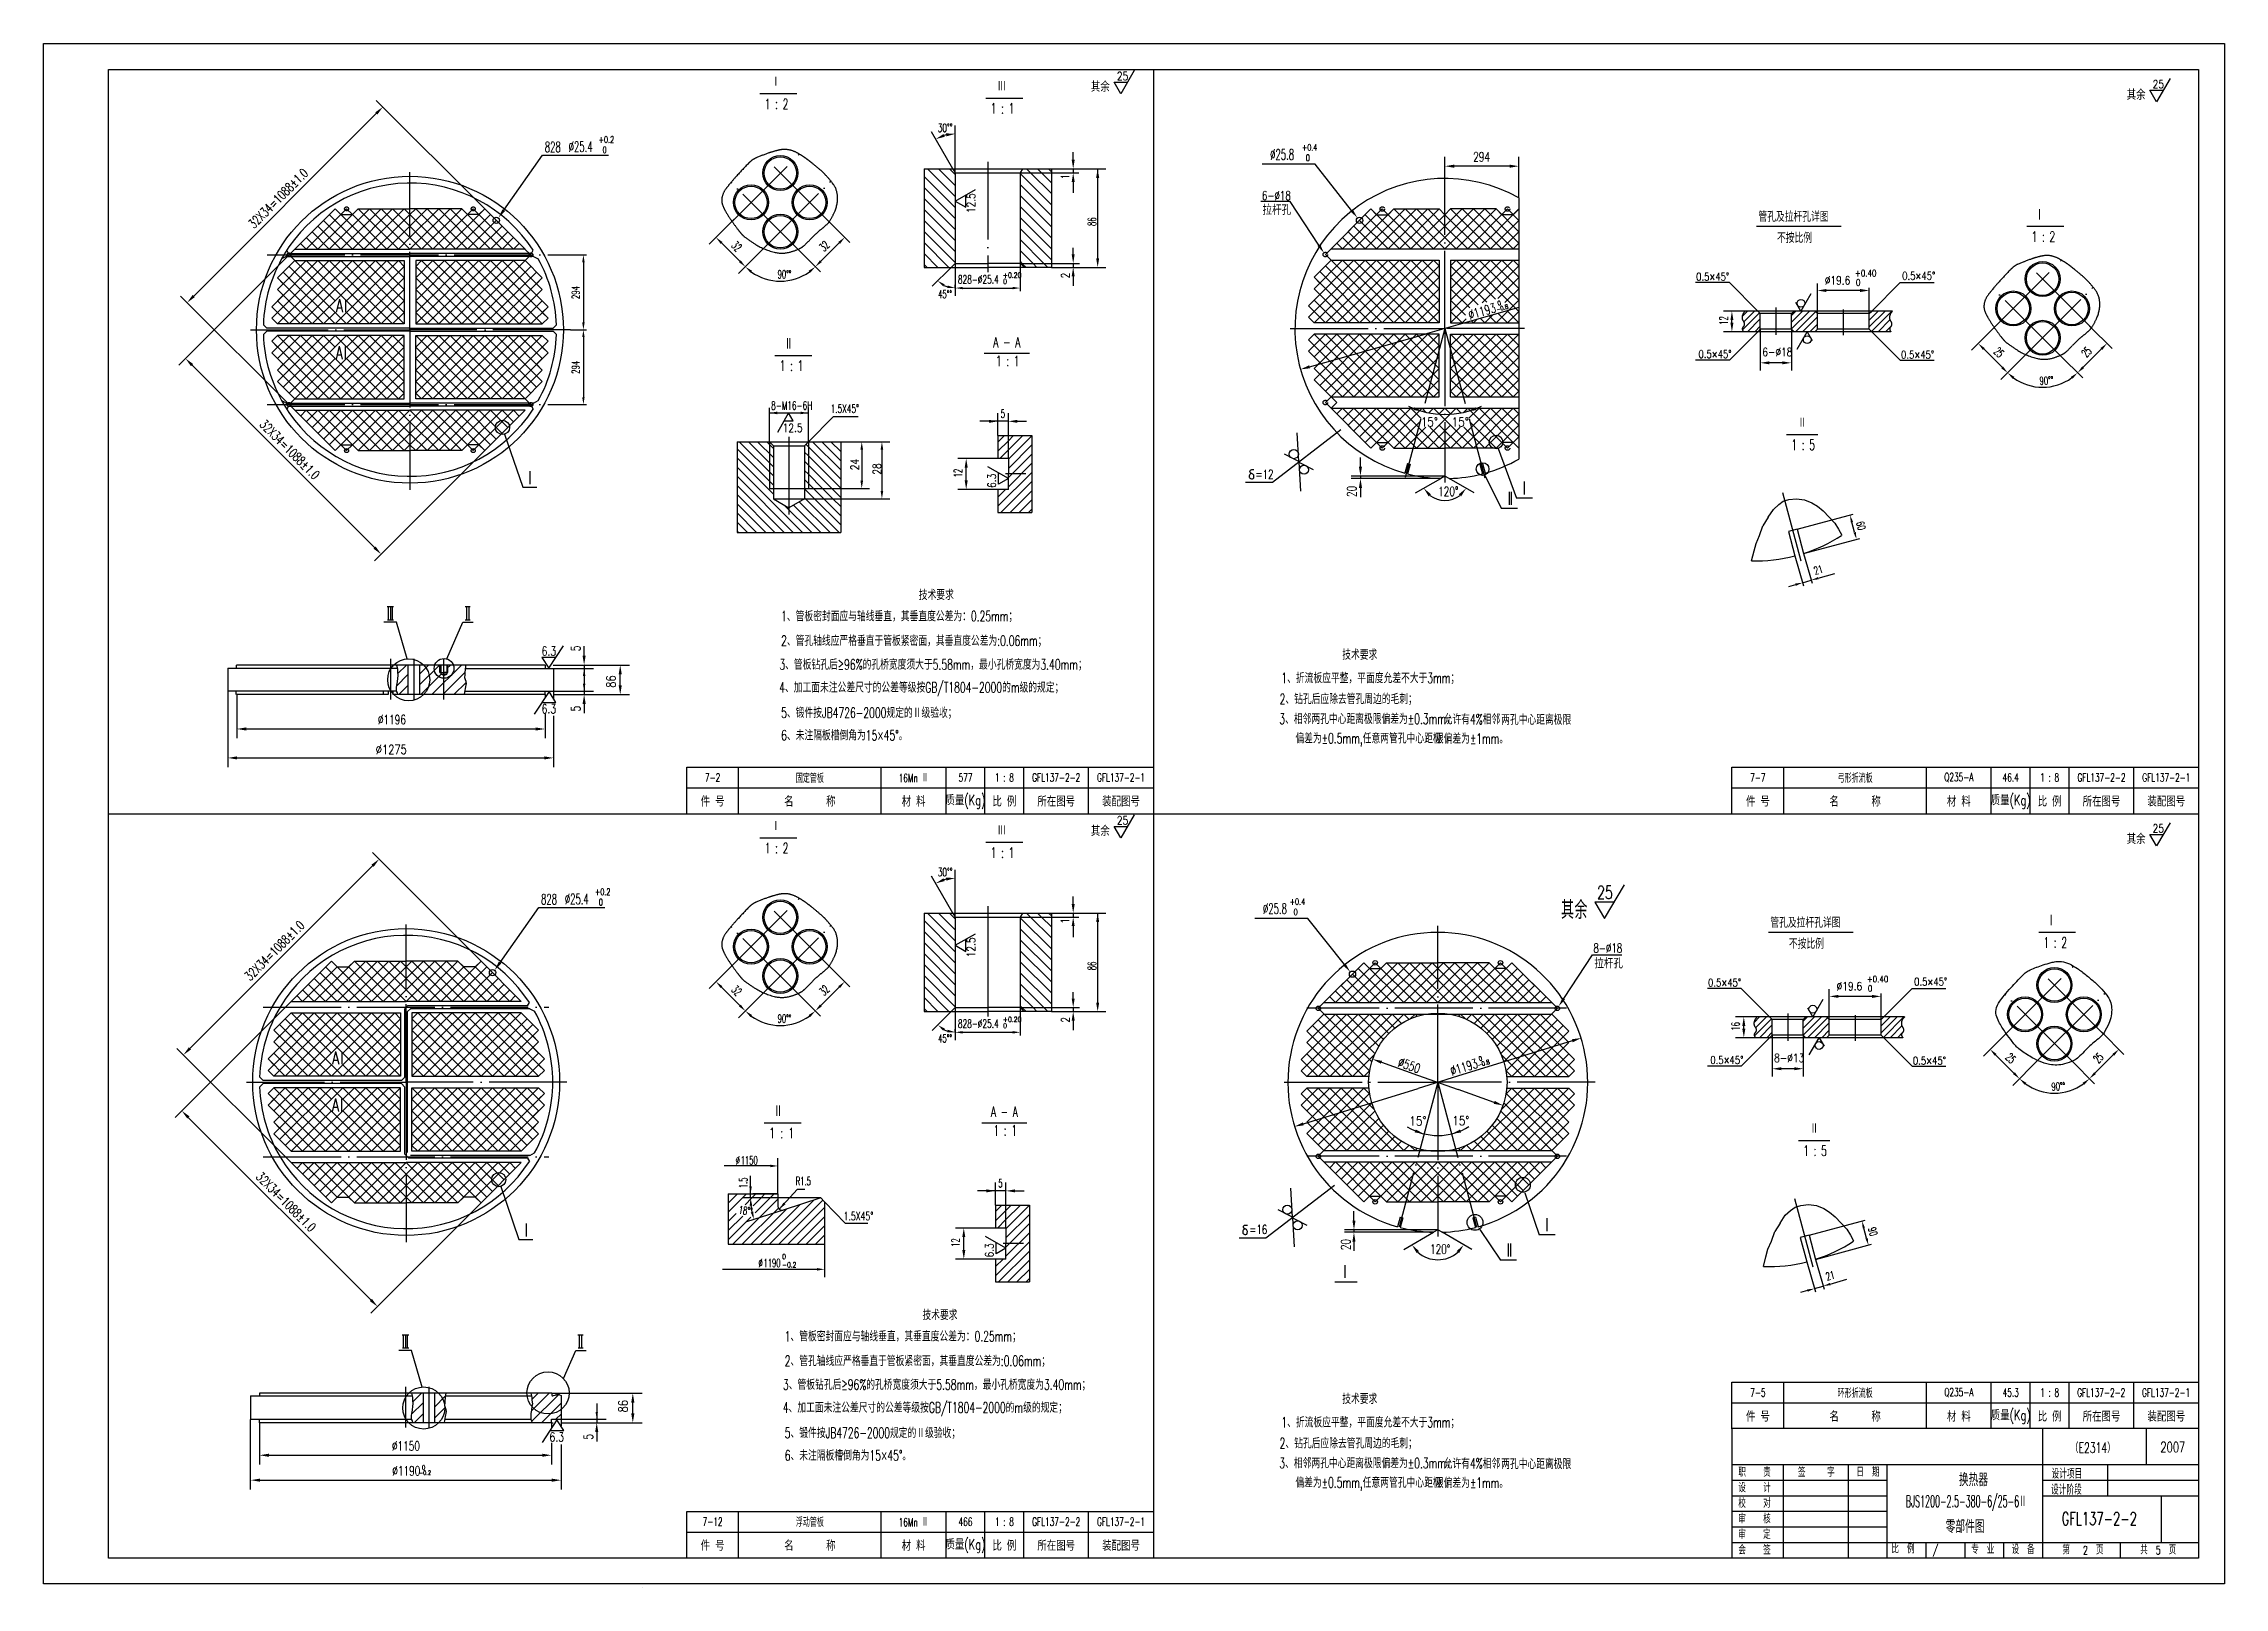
# Model space of a CAD drawing. Extents: x -955 to 1252, y 69 to 1417.
# Drawn here: x 393 to 1234, y 822 to 1417 of the extents above; entities that cross this region are included whole.
import ezdxf
from ezdxf.enums import TextEntityAlignment as Align

# ---------------------------------------------------------------- set-up
doc = ezdxf.new("R2010")
doc.units = 0
doc.header["$MEASUREMENT"] = 0
for name, pattern in [('DASHDOT-M', [36, 30, -3, 0, -3]), ('DIVIDE-M', [39, 30, -3, 0, -3, 0, -3]), ('HIDDEN-M', [7, 5, -2])]:
    doc.linetypes.add(name, pattern=pattern)
doc.layers.get('0').update_dxf_attribs({"linetype": 'CONTINUOUS'})
for name, color, linetype in [('1', 3, 'CONTINUOUS'), ('CDR_DWG1', 4, 'CONTINUOUS'), ('CDR_DWG2', 2, 'CONTINUOUS'), ('CDR_DWG3', 1, 'DASHDOT-M'), ('CDR_DWG4', 3, 'DIVIDE-M'), ('CDR_DWG5', 6, 'HIDDEN-M')]:
    doc.layers.add(name, color=color, linetype=linetype)
doc.styles.add('HZ', font='romans', dxfattribs={"width": 0.7, "bigfont": 'hz'})

msp = doc.modelspace()

# ---------------------------------------------------------------- texts
at = {"style": 'HZ'}
for s, height, width, p in [('25', 3.2, 0.8, (807.07, 1402.82)), ('Ⅰ', 4, 0.65, (673.85, 1400.35)), ('其余', 4, 0.7, (797.06, 1398.37)), ('其余', 4, 0.7, (1196.5, 1395.27)), ('25', 3.2, 0.8, (1206.51, 1399.72)), ('+0.2', 2.5, 0.6, (607.23, 1378.72)), ('30%%d%%d', 3.2, 0.65, (738.01, 1382.87)), ('828', 4, 0.6, (586.46, 1375.12)), ('%%C25.4', 4, 0.6, (595.65, 1375.22)), ('0', 2.5, 0.6, (608.73, 1374.72)), ('%%C25.8', 4, 0.6, (866.17, 1372.2)), ('+0.4', 2.5, 0.6, (878.44, 1375.7)), ('0', 2.5, 0.6, (879.94, 1371.7)), ('294', 3.6, 0.7, (944.5, 1371.49)), ('6-%%C18', 3.5, 0.7, (863.03, 1356.62)), ('+0.40', 2.5, 0.8, (1091.77, 1327.19)), ('0.5×45%%D', 3, 0.8, (1109.93, 1325.92)), ('45%%d%%d', 3, 0.65, (738.15, 1318.83)), ('828-%%C25.4', 3.2, 0.65, (745.8, 1324.42)), ('+0.20', 1.96, 0.8, (763.12, 1326.68)), ('0', 1.96, 0.8, (763.21, 1324.27)), ('0.5×45%%D', 3, 0.8, (1030.46, 1325.58)), ('%%C19.6', 3.2, 0.8, (1080.05, 1324.09)), ('0', 2.5, 0.8, (1092.09, 1323.61)), ('0.5×45%%D', 3, 0.8, (1031.36, 1295.72)), ('6-%%c18', 3.2, 0.8, (1055.97, 1296.43)), ('0.5×45%%D', 3, 0.8, (1109.48, 1295.5)), ('8-M16-6H', 3.2, 0.65, (673.75, 1275.8)), ('12.5', 3.2, 0.8, (678.2, 1267.18)), ('1.5X45%%d', 3.2, 0.65, (696.7, 1274.58)), ('5', 3.2, 0.6, (762.29, 1272.67)), ('=12', 3.5, 0.7, (860.55, 1249.14)), ('120%%d', 3.6, 0.7, (930.98, 1242.51)), ('技术要求', 4, 0.65, (730.7, 1202.4)), ('1、管板密封面应与轴线垂直，其垂直度公差为：0.25mm；', 4, 0.65, (677.59, 1194.19)), ('2、管孔轴线应严格垂直于管板紧密面，其垂直度公差为:0.06mm；', 4, 0.65, (677.59, 1184.71)), ('3、管板钻孔后≥96%的孔桥宽度须大于5.58mm，最小孔桥宽度为3.40mm；', 4, 0.65, (676.93, 1175.55)), ('技术要求', 4, 0.65, (894, 1179.35)), ('4、加工面未注公差尺寸的公差等级按GB/T1804-2000的m级的规定；', 4, 0.65, (676.87, 1166.71)), ('1、折流板应平整，平面度允差不大于3mm；', 4, 0.65, (870.51, 1170.32)), ('5、锻件按JB4726-2000规定的Ⅱ级验收；', 4, 0.65, (677.61, 1156.94)), ('2、钻孔后应除去管孔周边的毛刺；', 4, 0.65, (869.83, 1162.26)), ('%%C1196', 3.6, 0.7, (522.11, 1154.47)), ('6、未注隔板槽倒角为15×45%%d。', 4, 0.65, (677.61, 1148.25)), ('3、相邻两孔中心距离极限偏差为%%P0.3mm，', 4, 0.65, (869.73, 1154.58)), ('允许有4%%%相邻', 4, 0.65, (933.11, 1154.43)), ('两孔中心距离极限', 4, 0.65, (955.27, 1154.27)), ('  偏差为%%p0.5mm,任意两管孔中心距极', 4, 0.65, (872.37, 1147.09)), ('限偏差为%%p1mm。', 4, 0.65, (929.7, 1146.98)), ('25', 3.2, 0.8, (807.07, 1115.82)), ('其余', 4, 0.7, (797.06, 1111.37)), ('其余', 4, 0.7, (1196.5, 1108.27)), ('25', 3.2, 0.8, (1206.51, 1112.72)), ('30%%d%%d', 3.2, 0.65, (738.01, 1095.87)), ('828', 4, 0.6, (585.02, 1085.01)), ('%%C25.4', 4, 0.6, (594.2, 1085.11)), ('+0.2', 2.5, 0.6, (605.79, 1088.61)), ('0', 2.5, 0.6, (607.29, 1084.61)), ('%%C25.8', 4, 0.6, (863.42, 1081.38)), ('+0.4', 2.5, 0.6, (873.74, 1084.84)), ('0', 2.5, 0.6, (875.24, 1080.84)), ('I', 4, 0.65, (1166.97, 1076.96)), ('8-%%c18', 3.5, 0.7, (990.86, 1066.42)), ('1 : 2', 4, 0.65, (1164.39, 1068.33)), ('0.5×45%%D', 3, 0.8, (1035.05, 1053.37)), ('%%C19.6', 3.2, 0.8, (1084.64, 1051.88)), ('+0.40', 2.5, 0.8, (1096.35, 1054.98)), ('0', 2.5, 0.8, (1096.68, 1051.4)), ('0.5×45%%D', 3, 0.8, (1114.52, 1053.71)), ('45%%d%%d', 3, 0.65, (738.15, 1031.83)), ('828-%%C25.4', 3.2, 0.65, (745.8, 1037.42)), ('+0.20', 1.96, 0.8, (763.12, 1039.68)), ('0', 1.96, 0.8, (763.21, 1037.27)), ('0.5×45%%D', 3, 0.8, (1035.94, 1023.51)), ('8-%%c13', 3.2, 0.8, (1060.55, 1024.22)), ('0.5×45%%D', 3, 0.8, (1114.06, 1023.29)), ('Ⅱ', 4, 0.65, (1074.33, 996.66)), ('%%c', 3.2, 0.6, (660.08, 984.74)), ('1150', 3.2, 0.6, (662, 984.74)), ('1 : 5', 4, 0.65, (1071.75, 988.03)), ('R1.5', 3.2, 0.6, (683.24, 976.73)), ('5', 3.2, 0.6, (761.36, 975.9)), ('1.5X45%%D', 3.2, 0.68, (701.72, 963.21)), ('=16', 3.5, 0.7, (858.15, 957.92)), ('120%%D', 3.6, 0.7, (927.84, 950.25)), ('%%c', 3.2, 0.6, (668.87, 945.15)), ('1190', 3.2, 0.6, (670.79, 945.15)), ('0', 2, 0.68, (678.04, 948.2)), ('-0.2', 2, 0.68, (678.04, 945.04)), ('技术要求', 4, 0.65, (732.09, 924.7)), ('1、管板密封面应与轴线垂直，其垂直度公差为：0.25mm；', 4, 0.65, (678.98, 916.49)), ('2、管孔轴线应严格垂直于管板紧密面，其垂直度公差为:0.06mm；', 4, 0.65, (678.98, 907.01)), ('3、管板钻孔后≥96%的孔桥宽度须大于5.58mm，最小孔桥宽度为3.40mm；', 4, 0.65, (678.33, 897.85)), ('4、加工面未注公差尺寸的公差等级按GB/T1804-2000的m级的规定；', 4, 0.65, (678.26, 889.01)), ('技术要求', 4, 0.65, (894, 892.35)), ('5、锻件按JB4726-2000规定的Ⅱ级验收；', 4, 0.65, (679, 879.24)), ('1、折流板应平整，平面度允差不大于3mm；', 4, 0.65, (870.51, 883.32)), ('%%c1150', 3.6, 0.7, (527.53, 874.4)), ('6、未注隔板槽倒角为15×45%%d。', 4, 0.65, (679, 870.55)), ('2、钻孔后应除去管孔周边的毛刺；', 4, 0.65, (869.83, 875.26)), ('（E2314）', 4, 0.65, (1174.56, 873.49)), ('2007', 4, 0.7, (1209.5, 873.73)), ('%%c1190', 3.6, 0.7, (527.67, 864.79)), ('-0.2', 1.7, 0.7, (537.89, 864.99)), ('0', 1.7, 0.7, (539.08, 867.03)), ('3、相邻两孔中心距离极限偏差为%%P0.3mm，', 4, 0.65, (869.73, 867.58)), ('允许有4%%%相邻', 4, 0.65, (933.11, 867.43)), ('两孔中心距离极限', 4, 0.65, (955.27, 867.27)), ('职    责', 3.2, 0.7, (1046.74, 864.37)), ('签     字', 3.2, 0.7, (1069.75, 864.32)), ('日  期', 3.2, 0.7, (1092.3, 864.41)), ('设计项目', 3.5, 0.65, (1167.53, 863.61)), ('  偏差为%%p0.5mm,任意两管孔中心距极', 4, 0.65, (872.37, 860.09)), ('限偏差为%%p1mm。', 4, 0.65, (929.7, 859.98)), ('设    计', 3.2, 0.7, (1046.74, 858.37)), ('设计阶段', 3.5, 0.65, (1167.32, 857.46)), ('校    对', 3.2, 0.7, (1046.74, 852.37)), ('审    核', 3.2, 0.7, (1046.74, 846.37)), ('GFL137-2-2', 5, 0.65, (1171.47, 845.67)), ('审    定', 3.2, 0.7, (1046.74, 840.37)), ('会    签', 3.2, 0.7, (1046.74, 834.37)), ('比  例', 3.2, 0.7, (1105.77, 834.8)), ('/', 3.2, 0.7, (1121.73, 834.62)), ('专  业', 3.2, 0.7, (1136.55, 834.59)), ('设  备', 3.2, 0.7, (1152.12, 834.58)), ('第   2  页', 3.2, 0.7, (1171.72, 834.39)), ('共  5  页', 3.2, 0.7, (1201.72, 834.39))]:
    msp.add_text(s, height=height, dxfattribs=dict(at, width=width)).set_placement(p)
for s, height, rotation, width, p in [('32X34=1088%%P1.0', 3.6, 45, 0.7, (474.31, 1345.39)), ('1', 3.2, 90, 0.8, (788.69, 1364.57)), ('12.5', 3.2, 90, 0.8, (752.43, 1351.6)), ('86', 3.2, 90, 0.6, (799.08, 1346.64)), ('32', 3.2, 315, 0.6, (658.15, 1338.84)), ('32', 3.2, 45, 0.6, (694.2, 1336.59)), ('90%%d%%d', 3.2, 358.5569, 0.6, (676.22, 1326.42)), ('294', 3, 90, 0.65, (599.86, 1318.45)), ('2', 3.2, 90, 0.8, (788.83, 1326.42)), ('%%c1193', 3.6, 16.13095, 0.7, (943.22, 1310.51)), ('-0.8', 1.7, 16.13095, 0.7, (953.64, 1313.53)), ('0', 1.7, 16.13095, 0.7, (954.15, 1315.92)), ('12', 3.2, 90, 0.6, (1042.67, 1308.55)), ('25', 3.2, 315, 0.6, (1144.93, 1297.94)), ('25', 3.2, 45, 0.6, (1180.98, 1295.69)), ('294', 3, 90, 0.65, (599.86, 1289.61)), ('90%%d%%d', 3, 2.84216, 0.65, (1162.96, 1285.4)), ('32X34=1088%%P1.0', 3.6, 315, 0.7, (476.21, 1269.77)), ('24', 3.2, 90, 0.8, (707.6, 1252.45)), ('28', 3.2, 90, 0.8, (716.14, 1250.74)), ('12', 3.2, 90, 0.6, (747.38, 1249.72)), ('6.3', 3.2, 90, 0.8, (760.44, 1245.63)), ('20', 3.6, 90, 0.7, (899.47, 1242.11)), ('60', 3, 285, 0.65, (1092.15, 1232.29)), ('21', 3, 16, 0.65, (1076.4, 1212.17)), ('5', 3.6, 90, 0.7, (600.2, 1182.68)), ('5', 3.6, 90, 0.7, (600.2, 1159.43)), ('32X34=1088%%P1.0', 3.6, 45, 0.7, (472.87, 1055.29)), ('1', 3.2, 90, 0.8, (788.69, 1077.57)), ('12.5', 3.2, 90, 0.8, (752.43, 1064.6)), ('86', 3.2, 90, 0.6, (799.08, 1059.64)), ('32', 3.2, 315, 0.6, (658.15, 1051.84)), ('32', 3.2, 45, 0.6, (694.2, 1049.59)), ('90%%d%%d', 3.2, 358.5569, 0.6, (676.22, 1039.42)), ('2', 3.2, 90, 0.8, (788.83, 1039.42)), ('16', 3.2, 90, 0.6, (1047.26, 1036.35)), ('0', 1.7, 17.44024, 0.7, (946.94, 1024.59)), ('25', 3.2, 315, 0.6, (1149.51, 1025.73)), ('25', 3.2, 45, 0.6, (1185.56, 1023.48)), ('%%c550', 3.6, 340.96452, 0.7, (915.17, 1022.67)), ('%%C1193', 3.6, 17.44024, 0.7, (936.33, 1018.93)), ('-0.8', 1.7, 17.44024, 0.7, (946.49, 1022.19)), ('90%%d%%d', 3, 2.84216, 0.65, (1167.54, 1013.19)), ('32X34=1088%%P1.0', 3.6, 315, 0.7, (474.77, 979.66)), ('1.5', 3.2, 90, 0.6, (664.59, 975.6)), ('18%%d%%d', 3, 351.80081, 0.65, (661.05, 965.82)), ('90', 3, 285, 0.65, (1096.73, 960.08)), ('12', 3.2, 90, 0.6, (746.45, 952.95)), ('6.3', 3.2, 90, 0.8, (759.51, 948.87)), ('20', 3.6, 90, 0.7, (897.12, 951.7)), ('21', 3, 16, 0.65, (1080.99, 939.96)), ('5', 3.6, 90, 0.7, (605.06, 878.62))]:
    msp.add_text(s, height=height, rotation=rotation, dxfattribs=dict(at, width=width)).set_placement(p)
for p in [(863.25, 1350.95), (991.2, 1060.38)]:
    msp.add_text('拉杆孔', height=3.5, dxfattribs=at).set_placement(p)
for s, height, width, p in [('15%%d', 3.5, 0.85, (927.57, 1269.29)), ('15%%d', 3.5, 0.85, (939.49, 1269.29)), ('I', 5, 0.7, (964.2, 1243.04)), ('I', 5, 0.7, (958.36, 1239.11)), ('I', 5, 0.7, (959.18, 1239.11)), ('6.3', 3.5, 0.75, (588.05, 1180.95)), ('6.3', 3.5, 0.75, (588.05, 1158.7)), ('%%C1275', 3.5, 0.8, (527.26, 1143.01)), ('其', 7, 0.75, (980.87, 1079.42)), ('余', 7, 0.75, (986.03, 1079.42)), ('25', 5, 0.7, (995.29, 1087.13)), ('15%%d', 3.5, 0.85, (923.12, 999.78)), ('15%%d', 3.5, 0.85, (939.7, 999.84)), ('I', 5, 0.7, (972.94, 958.97)), ('I', 5, 0.7, (958.02, 949.22)), ('I', 5, 0.7, (958.84, 949.22)), ('I', 5, 0.7, (895.04, 940.96)), ('6.3', 3.5, 0.75, (591.08, 877.89))]:
    msp.add_text(s, height=height, dxfattribs=dict(at, width=width)).set_placement(p, align=Align.CENTER)
at = {"style": 'HZ', "width": 0.8}
for p in [(613.76, 1171.91), (618.41, 892.46)]:
    msp.add_text('86 ', height=3.5, rotation=90, dxfattribs=at).set_placement(p, align=Align.CENTER)
at = {"style": 'HZ'}
for s, height, width, p in [('7-2', 3.2, 0.65, (651.19, 1133.96)), ('固定管板', 3.2, 0.65, (688.69, 1133.96)), ('16Mn Ⅱ', 3.2, 0.65, (728.69, 1133.96)), ('577', 3.2, 0.65, (748.69, 1133.96)), ('1 : 8', 3.2, 0.65, (763.69, 1133.96)), ('GFL137-2-2', 3.2, 0.65, (783.69, 1133.96)), ('GFL137-2-1', 3.2, 0.65, (808.69, 1133.96)), ('7-7', 3.2, 0.65, (1054.29, 1133.96)), ('弓形折流板', 3.2, 0.65, (1091.79, 1133.96)), ('Q235-A', 3.2, 0.65, (1131.79, 1133.96)), ('46.4', 3.2, 0.65, (1151.79, 1133.96)), ('1 : 8', 3.2, 0.65, (1166.79, 1133.96)), ('GFL137-2-2', 3.2, 0.65, (1186.79, 1133.96)), ('GFL137-2-1', 3.2, 0.65, (1211.79, 1133.96)), ('件 号', 4, 0.7, (651.19, 1124.96)), ('名      称', 4, 0.7, (688.69, 1124.96)), ('材 料', 4, 0.7, (728.69, 1124.96)), ('质量(Kg)', 4, 0.7, (748.69, 1124.96)), ('比 例', 4, 0.7, (763.69, 1124.96)), ('所在图号', 4, 0.7, (783.69, 1124.96)), ('装配图号', 4, 0.7, (808.69, 1124.96)), ('件 号', 4, 0.7, (1054.29, 1124.96)), ('名      称', 4, 0.7, (1091.79, 1124.96)), ('材 料', 4, 0.7, (1131.79, 1124.96)), ('质量(Kg)', 4, 0.7, (1151.79, 1124.96)), ('比 例', 4, 0.7, (1166.79, 1124.96)), ('所在图号', 4, 0.7, (1186.79, 1124.96)), ('装配图号', 4, 0.7, (1211.79, 1124.96)), ('7-5', 3.2, 0.65, (1054.3, 896.78)), ('环形折流板', 3.2, 0.65, (1091.8, 896.78)), ('Q235-A', 3.2, 0.65, (1131.8, 896.78)), ('45.3', 3.2, 0.65, (1151.8, 896.78)), ('1 : 8', 3.2, 0.65, (1166.8, 896.78)), ('GFL137-2-2', 3.2, 0.65, (1186.69, 896.78)), ('GFL137-2-1', 3.2, 0.65, (1211.69, 896.78)), ('件 号', 4, 0.7, (1054.3, 887.78)), ('名      称', 4, 0.7, (1091.8, 887.78)), ('材 料', 4, 0.7, (1131.8, 887.78)), ('质量(Kg)', 4, 0.7, (1151.8, 887.78)), ('比 例', 4, 0.7, (1166.8, 887.78)), ('所在图号', 4, 0.7, (1186.8, 887.78)), ('装配图号', 4, 0.7, (1211.8, 887.78)), ('BJS1200-2.5-380-6/25-6Ⅱ', 4.5, 0.5, (1134.64, 854.57)), ('换热器', 5, 0.65, (1137.42, 863.42)), ('7-12', 3.2, 0.65, (651.19, 846.96)), ('浮动管板', 3.2, 0.65, (688.69, 847.05)), ('16Mn Ⅱ', 3.2, 0.65, (728.69, 846.96)), ('质量(Kg)', 4, 0.7, (748.69, 837.96)), ('466', 3.2, 0.65, (748.69, 846.96)), ('1 : 8', 3.2, 0.65, (763.69, 846.96)), ('GFL137-2-2', 3.2, 0.65, (783.69, 846.96)), ('GFL137-2-1', 3.2, 0.65, (808.69, 846.96)), ('零部件图', 5, 0.65, (1134.19, 845.37)), ('件 号', 4, 0.7, (651.19, 837.96)), ('名      称', 4, 0.7, (688.69, 837.96)), ('材 料', 4, 0.7, (728.69, 837.96)), ('比 例', 4, 0.7, (763.69, 837.96)), ('所在图号', 4, 0.7, (783.69, 837.96)), ('装配图号', 4, 0.7, (808.69, 837.96))]:
    msp.add_text(s, height=height, dxfattribs=dict(at, width=width)).set_placement(p, align=Align.MIDDLE)
at = {"layer": 'CDR_DWG2', "style": 'HZ'}
for s, height, width, p in [('Ⅲ', 4, 0.65, (760.98, 1398.61)), ('1 : 2', 4, 0.65, (671.28, 1391.72)), ('1 : 1', 4, 0.65, (758.4, 1389.98)), ('管孔及拉杆孔详图', 4, 0.65, (1054.5, 1348.26)), ('I', 4, 0.65, (1162.38, 1349.17)), ('不按比例', 4, 0.65, (1061.66, 1340.09)), ('1 : 2', 4, 0.65, (1159.81, 1340.53)), ('A', 5, 0.7, (505.88, 1313.45)), ('A - A', 4, 0.65, (759.38, 1299.82)), ('A', 5, 0.7, (505.82, 1295.26)), ('II', 4, 0.65, (679.6, 1299.39)), ('1 : 1', 4, 0.65, (760.41, 1292.6)), ('1 : 1', 4, 0.65, (677.02, 1290.76)), ('Ⅱ', 4, 0.65, (1069.74, 1268.87)), ('1 : 5', 4, 0.65, (1067.17, 1260.24)), ('I', 5, 0.7, (580.11, 1247.06)), ('Ⅰ', 4, 0.65, (673.85, 1113.35)), ('Ⅲ', 4, 0.65, (760.98, 1111.61)), ('1 : 2', 4, 0.65, (671.28, 1104.72)), ('1 : 1', 4, 0.65, (758.4, 1102.98)), ('管孔及拉杆孔详图', 4, 0.65, (1059.09, 1076.05)), ('不按比例', 4, 0.65, (1066.24, 1067.88)), ('A', 5, 0.7, (504.43, 1023.35)), ('A', 5, 0.7, (504.37, 1005.16)), ('II', 4, 0.7, (675.48, 1003.49)), ('A - A', 4, 0.65, (758.45, 1003.06)), ('1 : 1', 4, 0.7, (672.9, 994.86)), ('1 : 1', 4, 0.65, (759.48, 995.83)), ('I', 5, 0.7, (578.66, 956.95))]:
    msp.add_text(s, height=height, dxfattribs=dict(at, width=width)).set_placement(p)

# ---------------------------------------------------------------- blocks, each defined once
blk = doc.blocks.new('*X62')
at = {"color": 0}
for p, q in [((137.45, 82.3), (144.23, 89.07)), ((137.54, 78.14), (147.77, 88.37)), ((137.59, 86.68), (139.99, 89.07)), ((141.33, 77.69), (148.91, 85.27)), ((146.89, 79.01), (148.91, 81.03))]:
    blk.add_line(p, q, dxfattribs=at)
blk = doc.blocks.new('*X60')
at = {"color": 0}
for p, q in [((138.22, 49.12), (142.69, 53.6)), ((138.69, 53.84), (142.12, 57.27)), ((139.22, 45.88), (142.69, 49.35))]:
    blk.add_line(p, q, dxfattribs=at)
blk = doc.blocks.new('*X61')
at = {"color": 0}
for p, q in [((128.09, 68.69), (132.23, 72.83)), ((128.09, 64.45), (132.17, 68.53))]:
    blk.add_line(p, q, dxfattribs=at)
blk = doc.blocks.new('BB', base_point=(149.99, 99.55))
for p, q in [((149.44, 99.87), (146.71, 100.44)), ((146.71, 100.44), (146.71, 99.84)), ((149.44, 99.87), (147.19, 99.39)), ((149.44, 99.87), (149.99, 99.55)), ((146.61, 90.38), (150, 90.38)), ((146.61, 89.05), (146.61, 90.38))]:
    blk.add_line(p, q)
blk.add_arc((147.15, 99.82), 0.441, 177.92731, 282.06672)
blk = doc.blocks.new('*X113')
at = {"layer": '1', "color": 0, "linetype": 'Continuous'}
for p, q in [((-21619.17, -20957.11), (-21612.11, -20950.05)), ((-21619.17, -20953.57), (-21615.65, -20950.05)), ((-21619.17, -20960.64), (-21616.1, -20957.58)), ((-21617.37, -20969.46), (-21600.02, -20952.1)), ((-21613.84, -20969.46), (-21599.87, -20955.48)), ((-21612.7, -20954.17), (-21610.08, -20951.55)), ((-21610.3, -20969.46), (-21596.65, -20955.8)), ((-21610.08, -20951.55), (-21608.58, -20950.05)), ((-21609.61, -20954.62), (-21606.54, -20951.55)), ((-21608.82, -20957.37), (-21603.01, -20951.55)), ((-21606.77, -20969.46), (-21591.42, -20954.11)), ((-21606.54, -20951.55), (-21605.04, -20950.05)), ((-21603.23, -20969.46), (-21586.19, -20952.42)), ((-21603.01, -20951.55), (-21601.51, -20950.05)), ((-21599.7, -20969.46), (-21582.65, -20952.41)), ((-21596.16, -20969.46), (-21582.02, -20955.31)), ((-21619.17, -20964.18), (-21613.58, -20958.59)), ((-21619.17, -20967.72), (-21610.49, -20959.04)), ((-21592.63, -20969.46), (-21582.02, -20958.85)), ((-21589.09, -20969.46), (-21582.02, -20962.38)), ((-21585.55, -20969.46), (-21582.02, -20965.92)), ((-21582.02, -20969.46), (-21582.02, -20969.45))]:
    blk.add_line(p, q, dxfattribs=at)
blk = doc.blocks.new('*X112')
at = {"layer": '1', "color": 0, "linetype": 'Continuous'}
for p, q in [((-21516.1, -20956.84), (-21513.62, -20954.35)), ((-21516.1, -20960.38), (-21512.1, -20956.38)), ((-21512.1, -20959.91), (-21506.54, -20954.35)), ((-21512.1, -20956.38), (-21510.08, -20954.35)), ((-21512.1, -20963.45), (-21503.07, -20954.41)), ((-21515.36, -20963.17), (-21512.1, -20959.91)), ((-21512.1, -20966.98), (-21503.07, -20957.95)), ((-21512.1, -20970.52), (-21503.07, -20961.48)), ((-21512.1, -20974.05), (-21503.07, -20965.02)), ((-21516.1, -20981.59), (-21503.07, -20968.55)), ((-21514.96, -20983.98), (-21503.07, -20972.09)), ((-21516.1, -20978.05), (-21513.22, -20975.17)), ((-21511.42, -20983.98), (-21503.07, -20975.62)), ((-21507.89, -20983.98), (-21503.07, -20979.16)), ((-21504.35, -20983.98), (-21503.07, -20982.7))]:
    blk.add_line(p, q, dxfattribs=at)
blk = doc.blocks.new('*X108')
at = {"layer": '1', "color": 0, "linetype": 'Continuous'}
for p, q in [((-21543.69, -20844.63), (-21531.64, -20856.68)), ((-21542.36, -20841.71), (-21531.64, -20852.44)), ((-21538.12, -20841.71), (-21531.64, -20848.19)), ((-21533.88, -20841.71), (-21531.64, -20843.95)), ((-21506.64, -20843.5), (-21494.59, -20855.55)), ((-21506.64, -20847.74), (-21494.59, -20859.79)), ((-21504.18, -20841.71), (-21502.63, -20843.26)), ((-21502.63, -20843.26), (-21494.59, -20851.3)), ((-21499.93, -20841.71), (-21498.39, -20843.26)), ((-21498.39, -20843.26), (-21494.59, -20847.06)), ((-21495.69, -20841.71), (-21494.59, -20842.82)), ((-21543.69, -20848.87), (-21531.64, -20860.92)), ((-21543.69, -20853.12), (-21531.64, -20865.16)), ((-21506.64, -20851.98), (-21494.59, -20864.03)), ((-21506.64, -20856.22), (-21494.59, -20868.28)), ((-21543.69, -20857.36), (-21531.64, -20869.41)), ((-21543.69, -20861.6), (-21531.64, -20873.65)), ((-21506.64, -20860.47), (-21494.59, -20872.52)), ((-21506.64, -20864.71), (-21494.59, -20876.76)), ((-21543.69, -20865.84), (-21531.64, -20877.89)), ((-21543.69, -20870.09), (-21534.06, -20879.71)), ((-21506.64, -20868.95), (-21497.42, -20878.17)), ((-21506.64, -20873.19), (-21501.66, -20878.17)), ((-21543.69, -20874.33), (-21538.3, -20879.71)), ((-21543.69, -20878.57), (-21542.54, -20879.71)), ((-21506.64, -20877.44), (-21505.91, -20878.17)), ((-21505.91, -20878.17), (-21504.36, -20879.71)), ((-21501.66, -20878.17), (-21500.12, -20879.71)), ((-21497.42, -20878.17), (-21495.88, -20879.71))]:
    blk.add_line(p, q, dxfattribs=at)
blk = doc.blocks.new('*X59')
at = {"color": 0}
for p, q in [((147.14, 49.56), (154.85, 57.27)), ((147.14, 53.8), (150.61, 57.27)), ((147.7, 45.88), (155.52, 53.7)), ((151.95, 45.88), (163.33, 57.27)), ((156.19, 45.88), (164.67, 54.36)), ((157.69, 55.87), (159.09, 57.27)), ((160.43, 45.88), (165.07, 50.52))]:
    blk.add_line(p, q, dxfattribs=at)
blk = doc.blocks.new('*X58')
at = {"color": 0}
for p, q in [((138.22, 49.12), (142.69, 53.6)), ((138.69, 53.84), (142.12, 57.27)), ((139.22, 45.88), (142.69, 49.35))]:
    blk.add_line(p, q, dxfattribs=at)
blk = doc.blocks.new('*X107')
at = {"layer": '1', "color": 0, "linetype": 'Continuous'}
for p, q in [((-21615.79, -20662.67), (-21601.79, -20676.67)), ((-21614.94, -20659.98), (-21601.79, -20673.14)), ((-21611.41, -20659.98), (-21601.79, -20669.6)), ((-21607.87, -20659.98), (-21601.79, -20666.07)), ((-21604.34, -20659.98), (-21601.79, -20662.53)), ((-21589.24, -20660.94), (-21588.29, -20661.89)), ((-21588.29, -20661.89), (-21575.79, -20674.39)), ((-21586.66, -20659.98), (-21575.79, -20670.85)), ((-21583.12, -20659.98), (-21575.79, -20667.32)), ((-21579.59, -20659.98), (-21575.79, -20663.78)), ((-21576.05, -20659.98), (-21575.79, -20660.25)), ((-21615.79, -20666.21), (-21601.79, -20680.21)), ((-21615.79, -20669.75), (-21590.55, -20694.98)), ((-21589.79, -20663.93), (-21588.29, -20665.43)), ((-21589.79, -20667.46), (-21588.29, -20668.96)), ((-21589.79, -20671), (-21588.29, -20672.5)), ((-21588.29, -20665.43), (-21575.79, -20677.93)), ((-21588.29, -20668.96), (-21579.27, -20677.98)), ((-21615.79, -20673.28), (-21594.09, -20694.98)), ((-21615.79, -20676.82), (-21597.62, -20694.98)), ((-21589.79, -20674.53), (-21588.29, -20676.03)), ((-21589.79, -20678.07), (-21585.87, -20681.98)), ((-21588.29, -20672.5), (-21582.8, -20677.98)), ((-21588.29, -20676.03), (-21586.34, -20677.98)), ((-21586.34, -20677.98), (-21582.34, -20681.98)), ((-21582.8, -20677.98), (-21578.8, -20681.98)), ((-21579.27, -20677.98), (-21575.79, -20681.46)), ((-21615.79, -20680.35), (-21601.16, -20694.98)), ((-21615.79, -20683.89), (-21604.69, -20694.98)), ((-21615.79, -20687.42), (-21608.23, -20694.98)), ((-21597.6, -20684.4), (-21587.01, -20694.98)), ((-21594.03, -20684.43), (-21583.48, -20694.98)), ((-21591.79, -20683.14), (-21579.94, -20694.98)), ((-21589.79, -20681.6), (-21589.41, -20681.98)), ((-21589.41, -20681.98), (-21576.41, -20694.98)), ((-21585.87, -20681.98), (-21575.79, -20692.07)), ((-21582.34, -20681.98), (-21575.79, -20688.53)), ((-21578.8, -20681.98), (-21575.79, -20685)), ((-21615.79, -20690.96), (-21611.76, -20694.98)), ((-21615.79, -20694.49), (-21615.3, -20694.98))]:
    blk.add_line(p, q, dxfattribs=at)
blk = doc.blocks.new('*X106')
at = {"layer": '1', "color": 0, "linetype": 'Continuous'}
for p, q in [((-21515.17, -20660.07), (-21512.69, -20657.59)), ((-21515.17, -20663.61), (-21511.17, -20659.61)), ((-21514.43, -20666.4), (-21511.17, -20663.14)), ((-21511.17, -20663.14), (-21505.61, -20657.59)), ((-21511.17, -20659.61), (-21509.15, -20657.59)), ((-21511.17, -20666.68), (-21502.14, -20657.65)), ((-21511.17, -20670.22), (-21502.14, -20661.18)), ((-21511.17, -20673.75), (-21502.14, -20664.72)), ((-21511.17, -20677.29), (-21502.14, -20668.25)), ((-21515.17, -20684.82), (-21502.14, -20671.79)), ((-21515.17, -20681.29), (-21512.29, -20678.4)), ((-21514.03, -20687.21), (-21502.14, -20675.32)), ((-21510.49, -20687.21), (-21502.14, -20678.86)), ((-21506.96, -20687.21), (-21502.14, -20682.39)), ((-21503.42, -20687.21), (-21502.14, -20685.93))]:
    blk.add_line(p, q, dxfattribs=at)
blk = doc.blocks.new('*X105')
at = {"layer": '1', "color": 0, "linetype": 'Continuous'}
for p, q in [((-21543.69, -20557.63), (-21531.64, -20569.68)), ((-21543.69, -20561.87), (-21531.64, -20573.92)), ((-21542.36, -20554.71), (-21531.64, -20565.44)), ((-21538.12, -20554.71), (-21531.64, -20561.19)), ((-21533.88, -20554.71), (-21531.64, -20556.95)), ((-21506.64, -20556.5), (-21494.59, -20568.55)), ((-21506.64, -20560.74), (-21494.59, -20572.79)), ((-21504.18, -20554.71), (-21502.63, -20556.26)), ((-21502.63, -20556.26), (-21494.59, -20564.3)), ((-21499.93, -20554.71), (-21498.39, -20556.26)), ((-21498.39, -20556.26), (-21494.59, -20560.06)), ((-21495.69, -20554.71), (-21494.59, -20555.82)), ((-21543.69, -20566.12), (-21531.64, -20578.16)), ((-21543.69, -20570.36), (-21531.64, -20582.41)), ((-21506.64, -20564.98), (-21494.59, -20577.03)), ((-21506.64, -20569.22), (-21494.59, -20581.28)), ((-21543.69, -20574.6), (-21531.64, -20586.65)), ((-21543.69, -20578.84), (-21531.64, -20590.89)), ((-21506.64, -20573.47), (-21494.59, -20585.52)), ((-21506.64, -20577.71), (-21494.59, -20589.76)), ((-21543.69, -20583.09), (-21534.06, -20592.71)), ((-21543.69, -20587.33), (-21538.3, -20592.71)), ((-21506.64, -20581.95), (-21497.42, -20591.17)), ((-21506.64, -20586.19), (-21501.66, -20591.17)), ((-21543.69, -20591.57), (-21542.54, -20592.71)), ((-21506.64, -20590.44), (-21505.91, -20591.17)), ((-21505.91, -20591.17), (-21504.36, -20592.71)), ((-21501.66, -20591.17), (-21500.12, -20592.71)), ((-21497.42, -20591.17), (-21495.88, -20592.71))]:
    blk.add_line(p, q, dxfattribs=at)

# ---------------------------------------------------------------- linework, layer by layer
for p, q in [((393.19, 822.96), (393.19, 1416.96)), ((393.19, 1416.96), (1234.19, 1416.96)), ((1234.19, 1416.96), (1234.19, 822.96)), ((821.19, 1406.96), (821.19, 832.96)), ((521.47, 1390), (451.08, 1319.61)), ((563.31, 1353.25), (521.47, 1395.09)), ((743.87, 1368.69), (735.64, 1382.94)), ((744.76, 1371.56), (744.76, 1385.38)), ((570.63, 1352.69), (585.56, 1373.97)), ((585.56, 1373.97), (611.09, 1373.97)), ((744.76, 1367.14), (744.76, 1371.56)), ((790.24, 1372.19), (790.24, 1375.08)), ((933.6, 1367.58), (933.6, 1373.29)), ((962.11, 1357.44), (962.11, 1373.29)), ((732.77, 1368.69), (732.71, 1368.63)), ((769.76, 1367.14), (792.43, 1367.14)), ((781.81, 1368.69), (798.63, 1368.69)), ((790.24, 1368.69), (790.24, 1367.14)), ((790.24, 1363.64), (790.24, 1359.36)), ((798.63, 1368.69), (802.87, 1368.69)), ((799.67, 1368.69), (799.67, 1334.19)), ((883.5, 1370.45), (863.1, 1370.45)), ((897.58, 1352.66), (883.5, 1370.45)), ((958.51, 1369.69), (937.2, 1369.69)), ((744.76, 1356.24), (752.53, 1360.72)), ((744.76, 1356.24), (748.78, 1353.92)), ((748.78, 1353.92), (748.78, 1358.56)), ((873.86, 1356.14), (862.59, 1356.14)), ((884.98, 1339.25), (873.86, 1356.14)), ((490.05, 1337.71), (505.59, 1353.25)), ((494.49, 1337.71), (507.81, 1351.03)), ((498.93, 1337.71), (514.47, 1353.25)), ((507.81, 1337.71), (498.93, 1346.59)), ((512.25, 1337.71), (501.15, 1348.81)), ((503.37, 1337.71), (518.91, 1353.25)), ((516.69, 1337.71), (503.37, 1351.03)), ((521.13, 1337.71), (505.59, 1353.25)), ((507.81, 1351.03), (510.03, 1353.25)), ((507.81, 1337.71), (523.35, 1353.25)), ((510.03, 1353.25), (512.25, 1351.03)), ((512.25, 1337.71), (527.79, 1353.25)), ((525.57, 1337.71), (512.25, 1351.03)), ((530.01, 1337.71), (514.47, 1353.25)), ((516.69, 1337.71), (532.23, 1353.25)), ((534.45, 1337.71), (518.91, 1353.25)), ((521.13, 1337.71), (534.45, 1351.03)), ((534.45, 1342.15), (523.35, 1353.25)), ((525.57, 1337.71), (534.45, 1346.59)), ((534.45, 1346.59), (527.79, 1353.25)), ((534.45, 1351.03), (532.23, 1353.25)), ((534.45, 1351.03), (536.67, 1353.25)), ((534.45, 1346.59), (541.11, 1353.25)), ((534.45, 1342.15), (545.55, 1353.25)), ((534.45, 1337.71), (549.99, 1353.25)), ((547.77, 1337.71), (534.45, 1351.03)), ((543.33, 1337.71), (534.45, 1346.59)), ((552.21, 1337.71), (536.67, 1353.25)), ((538.89, 1337.71), (554.43, 1353.25)), ((556.65, 1337.71), (541.11, 1353.25)), ((543.33, 1337.71), (556.65, 1351.03)), ((561.09, 1337.71), (545.55, 1353.25)), ((547.77, 1337.71), (563.31, 1353.25)), ((565.53, 1337.71), (549.99, 1353.25)), ((552.21, 1337.71), (565.53, 1351.03)), ((569.97, 1337.71), (554.43, 1353.25)), ((558.87, 1353.25), (556.65, 1351.03)), ((556.65, 1337.71), (567.75, 1348.81)), ((561.09, 1351.03), (558.87, 1353.25)), ((574.41, 1337.71), (561.09, 1351.03)), ((561.09, 1337.71), (569.97, 1346.59)), ((578.85, 1337.71), (563.31, 1353.25)), ((659.5, 1349.24), (649.9, 1339.64)), ((695.39, 1348.96), (704.08, 1340.27)), ((887.5, 1335.63), (905.06, 1353.19)), ((894.09, 1337.82), (909.45, 1353.19)), ((898.48, 1337.82), (913.84, 1353.19)), ((907.26, 1337.82), (898.48, 1346.6)), ((911.65, 1337.82), (900.67, 1348.8)), ((902.87, 1337.82), (918.23, 1353.19)), ((916.04, 1337.82), (902.87, 1350.99)), ((920.43, 1337.82), (905.06, 1353.19)), ((907.26, 1337.82), (922.62, 1353.19)), ((924.82, 1337.82), (909.45, 1353.19)), ((911.65, 1337.82), (927.01, 1353.19)), ((929.21, 1337.82), (913.84, 1353.19)), ((916.04, 1337.82), (931.4, 1353.19)), ((933.6, 1337.82), (918.23, 1353.19)), ((920.43, 1337.82), (933.6, 1350.99)), ((933.6, 1342.21), (922.62, 1353.19)), ((924.82, 1337.82), (933.6, 1346.6)), ((933.6, 1346.6), (927.01, 1353.19)), ((933.6, 1350.99), (931.4, 1353.19)), ((933.6, 1342.21), (944.57, 1353.19)), ((933.6, 1337.82), (948.96, 1353.19)), ((933.6, 1350.99), (935.79, 1353.19)), ((933.6, 1346.6), (940.18, 1353.19)), ((946.77, 1337.82), (933.6, 1350.99)), ((942.38, 1337.82), (933.6, 1346.6)), ((951.15, 1337.82), (935.79, 1353.19)), ((937.99, 1337.82), (953.35, 1353.19)), ((955.54, 1337.82), (940.18, 1353.19)), ((942.38, 1337.82), (957.74, 1353.19)), ((959.93, 1337.82), (944.57, 1353.19)), ((946.77, 1337.82), (962.13, 1353.19)), ((962.11, 1340.03), (948.96, 1353.19)), ((951.15, 1337.82), (962.11, 1348.78)), ((962.11, 1344.42), (953.35, 1353.19)), ((962.11, 1348.81), (957.74, 1353.19)), ((490.05, 1337.71), (445.34, 1293)), ((494.49, 1337.71), (492.27, 1339.93)), ((498.93, 1337.71), (494.49, 1342.15)), ((503.37, 1337.71), (496.71, 1344.37)), ((530.01, 1337.71), (534.45, 1342.15)), ((538.89, 1337.71), (534.45, 1342.15)), ((565.53, 1337.71), (572.19, 1344.37)), ((569.97, 1337.71), (574.41, 1342.15)), ((574.41, 1337.71), (576.63, 1339.93)), ((578.82, 1337.71), (581.09, 1335.47)), ((661.69, 1333.04), (654.62, 1340.11)), ((670.82, 1337.93), (661.21, 1328.33)), ((684.07, 1337.64), (692.76, 1328.95)), ((692.93, 1333.06), (700, 1340.13)), ((790.24, 1335.73), (790.24, 1338.23)), ((894.09, 1337.82), (891.89, 1340.02)), ((898.48, 1337.82), (894.09, 1342.21)), ((902.87, 1337.82), (896.28, 1344.41)), ((929.21, 1337.82), (933.6, 1342.21)), ((937.99, 1337.82), (933.6, 1342.21)), ((955.54, 1337.82), (962.11, 1344.39)), ((959.93, 1337.82), (962.11, 1340)), ((481.17, 1311.07), (503.37, 1333.27)), ((481.17, 1315.51), (498.93, 1333.27)), ((483.39, 1308.85), (507.81, 1333.27)), ((483.39, 1322.17), (494.49, 1333.27)), ((483.39, 1326.61), (490.05, 1333.27)), ((505.59, 1308.85), (485.61, 1328.83)), ((490.05, 1333.27), (487.82, 1335.47)), ((487.83, 1308.85), (512.25, 1333.27)), ((510.03, 1308.85), (487.83, 1331.05)), ((505.59, 1317.73), (490.05, 1333.27)), ((492.27, 1308.85), (516.69, 1333.27)), ((518.91, 1308.85), (494.49, 1333.27)), ((496.71, 1308.85), (521.13, 1333.27)), ((523.35, 1308.85), (498.93, 1333.27)), ((527.79, 1308.85), (503.37, 1333.27)), ((505.59, 1308.85), (530.01, 1333.27)), ((532.23, 1308.85), (507.81, 1333.27)), ((510.03, 1317.73), (525.57, 1333.27)), ((510.03, 1308.85), (532.23, 1331.05)), ((532.23, 1313.29), (512.25, 1333.27)), ((532.23, 1317.73), (516.69, 1333.27)), ((532.23, 1322.17), (521.13, 1333.27)), ((532.23, 1326.61), (525.57, 1333.27)), ((532.23, 1331.05), (530.01, 1333.27)), ((536.67, 1331.05), (538.89, 1333.27)), ((536.67, 1326.61), (543.33, 1333.27)), ((536.67, 1322.17), (547.77, 1333.27)), ((536.67, 1317.73), (552.21, 1333.27)), ((536.67, 1313.29), (556.65, 1333.27)), ((536.67, 1308.85), (561.09, 1333.27)), ((558.87, 1308.85), (536.67, 1331.05)), ((563.31, 1308.85), (538.89, 1333.27)), ((541.11, 1308.85), (565.53, 1333.27)), ((567.75, 1308.85), (543.33, 1333.27)), ((545.55, 1308.85), (569.97, 1333.27)), ((572.19, 1308.85), (547.77, 1333.27)), ((549.99, 1308.85), (574.41, 1333.27)), ((576.63, 1308.85), (552.21, 1333.27)), ((554.43, 1308.85), (578.85, 1333.27)), ((581.07, 1308.85), (556.65, 1333.27)), ((558.87, 1308.85), (581.07, 1331.05)), ((585.51, 1308.85), (561.09, 1333.27)), ((563.31, 1308.85), (583.29, 1328.83)), ((587.73, 1311.07), (565.53, 1333.27)), ((587.73, 1315.51), (569.97, 1333.27)), ((585.51, 1322.17), (574.41, 1333.27)), ((578.85, 1333.27), (581.09, 1335.47)), ((585.51, 1326.61), (578.85, 1333.27)), ((589.46, 1335.47), (602.61, 1335.47)), ((601.36, 1332.67), (601.36, 1309.43)), ((743.22, 1330.69), (735.9, 1323.37)), ((744.76, 1332.23), (744.76, 1323.26)), ((769.76, 1332.96), (769.76, 1321.45)), ((769.76, 1332.23), (792.64, 1332.23)), ((781.81, 1330.89), (781.61, 1330.69)), ((781.81, 1330.69), (798.63, 1330.69)), ((790.24, 1332.23), (790.24, 1330.69)), ((798.63, 1330.69), (802.87, 1330.69)), ((880.92, 1311.49), (902.87, 1333.43)), ((880.92, 1315.87), (898.48, 1333.43)), ((883.11, 1309.29), (907.26, 1333.43)), ((883.11, 1322.46), (894.09, 1333.43)), ((883.11, 1326.85), (889.7, 1333.43)), ((905.06, 1309.29), (885.31, 1329.04)), ((913.84, 1309.29), (887.5, 1335.63)), ((887.5, 1309.29), (911.65, 1333.43)), ((909.45, 1309.29), (887.5, 1331.24)), ((891.89, 1309.29), (916.04, 1333.43)), ((918.23, 1309.29), (894.09, 1333.43)), ((896.28, 1309.29), (920.43, 1333.43)), ((922.62, 1309.29), (898.48, 1333.43)), ((900.67, 1309.29), (924.82, 1333.43)), ((927.01, 1309.29), (902.87, 1333.43)), ((905.06, 1309.29), (929.21, 1333.43)), ((931.4, 1309.29), (907.26, 1333.43)), ((909.45, 1309.29), (931.4, 1331.24)), ((931.4, 1313.68), (911.65, 1333.43)), ((931.4, 1318.07), (916.04, 1333.43)), ((931.4, 1322.46), (920.43, 1333.43)), ((931.4, 1326.85), (924.82, 1333.43)), ((931.4, 1331.24), (929.21, 1333.43)), ((935.79, 1313.68), (955.54, 1333.43)), ((935.79, 1309.29), (959.93, 1333.43)), ((935.79, 1331.24), (937.99, 1333.43)), ((935.79, 1326.85), (942.38, 1333.43)), ((935.79, 1322.46), (946.77, 1333.43)), ((935.79, 1318.07), (951.15, 1333.43)), ((949.71, 1317.32), (935.79, 1331.24)), ((953.05, 1318.37), (937.99, 1333.43)), ((962.11, 1313.7), (942.38, 1333.43)), ((962.11, 1318.08), (946.77, 1333.43)), ((947.9, 1317.01), (962.11, 1331.22)), ((962.11, 1322.47), (951.15, 1333.43)), ((962.11, 1326.86), (955.54, 1333.43)), ((962.11, 1331.25), (959.93, 1333.43)), ((501.15, 1308.85), (483.39, 1326.61)), ((496.71, 1308.85), (483.39, 1322.17)), ((514.47, 1308.85), (532.23, 1326.61)), ((518.91, 1308.85), (532.23, 1322.17)), ((554.43, 1308.85), (536.67, 1326.61)), ((549.99, 1308.85), (536.67, 1322.17)), ((567.75, 1308.85), (585.51, 1326.61)), ((572.19, 1308.85), (585.51, 1322.17)), ((744.76, 1322.7), (744.76, 1323.95)), ((744.76, 1323.26), (744.76, 1319.7)), ((747.56, 1322.7), (766.96, 1322.7)), ((790.24, 1327.19), (790.24, 1323.5)), ((900.67, 1309.29), (883.11, 1326.85)), ((896.28, 1309.29), (883.11, 1322.46)), ((913.84, 1309.29), (931.4, 1326.85)), ((918.23, 1309.29), (931.4, 1322.46)), ((946.46, 1316.18), (935.79, 1326.85)), ((943.14, 1315.11), (935.79, 1322.46)), ((954, 1318.72), (962.11, 1326.83)), ((956.76, 1317.09), (962.11, 1322.44)), ((1043.28, 1324.78), (1030.23, 1324.78)), ((1054.22, 1313.83), (1043.28, 1324.78)), ((1077.22, 1312.83), (1077.22, 1324.52)), ((1093.72, 1321.76), (1080.72, 1321.76)), ((1097.22, 1312.83), (1097.22, 1322.82)), ((1098.22, 1313.83), (1109.17, 1324.78)), ((1109.17, 1324.78), (1122.22, 1324.78)), ((490.05, 1275.55), (445.99, 1319.61)), ((487.83, 1308.85), (481.17, 1315.51)), ((492.27, 1308.85), (483.39, 1317.73)), ((501.15, 1308.85), (505.59, 1313.29)), ((514.47, 1308.85), (510.03, 1313.29)), ((523.35, 1308.85), (532.23, 1317.73)), ((527.79, 1308.85), (532.23, 1313.29)), ((545.55, 1308.85), (536.67, 1317.73)), ((541.11, 1308.85), (536.67, 1313.29)), ((576.63, 1308.85), (585.51, 1317.73)), ((581.07, 1308.85), (587.73, 1315.51)), ((887.5, 1309.29), (880.92, 1315.87)), ((891.89, 1309.29), (883.11, 1318.07)), ((922.62, 1309.29), (931.4, 1318.07)), ((927.01, 1309.29), (931.4, 1313.68)), ((941.58, 1312.28), (935.79, 1318.07)), ((940.18, 1309.29), (935.79, 1313.68)), ((962.11, 1315.16), (941.26, 1309.26)), ((948.96, 1309.29), (951.96, 1312.29)), ((953.35, 1309.29), (962.11, 1318.05)), ((957.74, 1309.29), (954.13, 1312.9)), ((962.11, 1309.31), (957.55, 1313.87)), ((957.74, 1309.29), (962.11, 1313.66)), ((1049.43, 1313.83), (1041.07, 1313.83)), ((1050.32, 1313.83), (1048.22, 1311.74)), ((1054.92, 1313.13), (1048.33, 1306.55)), ((1052.97, 1313.83), (1048.85, 1309.71)), ((1074.18, 1313.83), (1067.18, 1306.83)), ((1071.53, 1313.83), (1067.22, 1309.52)), ((1068.88, 1313.83), (1067.22, 1312.18)), ((1076.53, 1313.53), (1068.83, 1305.83)), ((1103.35, 1313.83), (1097.22, 1307.7)), ((1100.7, 1313.83), (1097.22, 1310.36)), ((1106, 1313.83), (1098.11, 1305.94)), ((483.39, 1308.85), (481.17, 1311.07)), ((483.39, 1304.41), (481.17, 1302.19)), ((487.83, 1304.41), (481.17, 1297.75)), ((501.15, 1304.41), (483.39, 1286.65)), ((483.39, 1304.41), (507.81, 1279.99)), ((496.71, 1304.41), (483.39, 1291.09)), ((492.27, 1304.41), (483.39, 1295.53)), ((505.59, 1304.41), (485.61, 1284.43)), ((510.03, 1304.41), (487.83, 1282.21)), ((487.83, 1304.41), (512.25, 1279.99)), ((492.27, 1304.41), (516.69, 1279.99)), ((518.91, 1304.41), (494.49, 1279.99)), ((496.71, 1304.41), (521.13, 1279.99)), ((523.35, 1304.41), (498.93, 1279.99)), ((501.15, 1304.41), (505.59, 1299.97)), ((527.79, 1304.41), (503.37, 1279.99)), ((505.59, 1304.41), (530.01, 1279.99)), ((532.23, 1304.41), (507.81, 1279.99)), ((510.03, 1304.41), (532.23, 1282.21)), ((514.47, 1304.41), (510.03, 1299.97)), ((514.47, 1304.41), (532.23, 1286.65)), ((518.91, 1304.41), (532.23, 1291.09)), ((523.35, 1304.41), (532.23, 1295.53)), ((527.79, 1304.41), (532.23, 1299.97)), ((558.87, 1304.41), (536.67, 1282.21)), ((554.43, 1304.41), (536.67, 1286.65)), ((549.99, 1304.41), (536.67, 1291.09)), ((545.55, 1304.41), (536.67, 1295.53)), ((541.11, 1304.41), (536.67, 1299.97)), ((536.67, 1304.41), (561.09, 1279.99)), ((563.31, 1304.41), (538.89, 1279.99)), ((541.11, 1304.41), (565.53, 1279.99)), ((567.75, 1304.41), (543.33, 1279.99)), ((545.55, 1304.41), (569.97, 1279.99)), ((572.19, 1304.41), (547.77, 1279.99)), ((549.99, 1304.41), (574.41, 1279.99)), ((576.63, 1304.41), (552.21, 1279.99)), ((554.43, 1304.41), (578.85, 1279.99)), ((581.07, 1304.41), (556.65, 1279.99)), ((558.87, 1304.41), (581.07, 1282.21)), ((585.51, 1304.41), (561.09, 1279.99)), ((563.31, 1304.41), (583.29, 1284.43)), ((567.75, 1304.41), (585.51, 1286.65)), ((572.19, 1304.41), (585.51, 1291.09)), ((576.63, 1304.41), (585.51, 1295.53)), ((581.07, 1304.41), (587.73, 1297.75)), ((585.51, 1308.85), (587.73, 1311.07)), ((585.51, 1304.41), (587.73, 1302.19)), ((596.41, 1306.63), (602.61, 1306.63)), ((601.36, 1303.83), (601.36, 1280.58)), ((883.11, 1309.29), (880.92, 1311.49)), ((887.5, 1304.9), (880.92, 1298.32)), ((883.11, 1304.9), (880.92, 1302.71)), ((883.11, 1304.9), (880.92, 1302.71)), ((881.38, 1292.33), (925.94, 1304.93)), ((896.28, 1304.9), (883.11, 1291.73)), ((883.11, 1304.9), (907.26, 1280.76)), ((900.67, 1304.9), (883.11, 1287.34)), ((891.89, 1304.9), (883.11, 1296.12)), ((905.06, 1304.9), (885.31, 1285.15)), ((887.5, 1304.9), (911.65, 1280.76)), ((909.45, 1304.9), (887.5, 1282.95)), ((913.84, 1304.9), (887.5, 1278.56)), ((891.89, 1304.9), (916.04, 1280.76)), ((918.23, 1304.9), (894.09, 1280.76)), ((896.28, 1304.9), (920.43, 1280.76)), ((922.62, 1304.9), (898.48, 1280.76)), ((900.67, 1304.9), (922.43, 1283.15)), ((927.01, 1304.9), (902.87, 1280.76)), ((905.06, 1304.9), (923.82, 1286.14)), ((931.4, 1304.9), (907.26, 1280.76)), ((909.45, 1304.9), (927.94, 1286.42)), ((913.84, 1304.9), (931.4, 1287.34)), ((918.23, 1304.9), (931.4, 1291.73)), ((922.62, 1304.9), (931.4, 1296.12)), ((941.26, 1309.26), (925.94, 1304.93)), ((927.01, 1304.9), (931.4, 1300.51)), ((953.35, 1304.9), (935.79, 1287.34)), ((948.96, 1304.9), (935.79, 1291.73)), ((944.57, 1304.9), (935.79, 1296.12)), ((940.18, 1304.9), (935.79, 1300.51)), ((935.79, 1304.9), (959.93, 1280.76)), ((957.74, 1304.9), (939.26, 1286.42)), ((940.18, 1309.29), (941.77, 1310.88)), ((940.18, 1304.9), (962.11, 1282.97)), ((962.11, 1304.89), (943.37, 1286.14)), ((944.57, 1309.29), (943.86, 1310)), ((944.57, 1309.29), (945.84, 1310.56)), ((944.57, 1304.9), (962.11, 1287.36)), ((948.96, 1309.29), (947.28, 1310.97)), ((948.96, 1304.9), (962.11, 1291.75)), ((953.35, 1309.29), (950.71, 1311.93)), ((953.35, 1304.9), (962.11, 1296.14)), ((957.74, 1304.9), (962.11, 1300.53)), ((1048.78, 1305.83), (1041.07, 1305.83)), ((1054.22, 1305.83), (1043.28, 1294.89)), ((1044.27, 1309.33), (1044.27, 1310.33)), ((1055.22, 1310.78), (1050.27, 1305.83)), ((1055.22, 1307.95), (1053.1, 1305.83)), ((1055.22, 1306.83), (1055.22, 1290.86)), ((1067.22, 1306.83), (1067.22, 1290.86)), ((1077.22, 1311.57), (1071.49, 1305.83)), ((1077.22, 1308.74), (1074.31, 1305.83)), ((1098.22, 1305.83), (1109.17, 1294.89)), ((1105.21, 1310.39), (1100.65, 1305.83)), ((1105.65, 1308), (1103.48, 1305.83)), ((1146.28, 1308.34), (1136.68, 1298.74)), ((1182.16, 1308.05), (1190.85, 1299.36)), ((481.17, 1302.19), (503.37, 1279.99)), ((481.17, 1297.75), (498.93, 1279.99)), ((505.59, 1295.53), (490.05, 1279.99)), ((510.03, 1295.53), (525.57, 1279.99)), ((532.23, 1299.97), (512.25, 1279.99)), ((532.23, 1295.53), (516.69, 1279.99)), ((536.67, 1299.97), (556.65, 1279.99)), ((536.67, 1295.53), (552.21, 1279.99)), ((587.73, 1302.19), (565.53, 1279.99)), ((587.73, 1297.75), (569.97, 1279.99)), ((880.92, 1302.71), (902.87, 1280.76)), ((880.92, 1302.71), (883.11, 1300.51)), ((883.11, 1300.51), (880.92, 1298.32)), ((880.92, 1298.32), (898.48, 1280.76)), ((880.92, 1298.32), (885.31, 1293.93)), ((931.4, 1300.51), (911.65, 1280.76)), ((931.4, 1296.12), (916.04, 1280.76)), ((935.79, 1300.51), (955.54, 1280.76)), ((935.79, 1296.12), (951.15, 1280.76)), ((962.11, 1300.5), (944.76, 1283.15)), ((962.11, 1296.11), (946.77, 1280.76)), ((1148.46, 1292.14), (1141.39, 1299.21)), ((1157.59, 1297.03), (1147.99, 1287.42)), ((1170.85, 1296.74), (1179.54, 1288.05)), ((1179.7, 1292.15), (1186.77, 1299.22)), ((450.43, 1293), (520.82, 1222.61)), ((483.39, 1291.09), (494.49, 1279.99)), ((532.23, 1291.09), (521.13, 1279.99)), ((536.67, 1291.09), (547.77, 1279.99)), ((585.51, 1291.09), (574.41, 1279.99)), ((885.31, 1293.93), (883.11, 1291.73)), ((883.11, 1291.73), (894.09, 1280.76)), ((883.11, 1291.73), (885.31, 1289.54)), ((885.31, 1289.54), (883.11, 1287.34)), ((883.11, 1287.34), (891.89, 1278.56)), ((883.11, 1287.34), (889.7, 1280.76)), ((931.4, 1291.73), (926.09, 1286.42)), ((931.4, 1287.34), (930.48, 1286.42)), ((935.79, 1291.73), (941.11, 1286.42)), ((935.79, 1287.34), (936.72, 1286.42)), ((962.11, 1291.72), (951.15, 1280.76)), ((962.11, 1287.33), (955.54, 1280.76)), ((1043.28, 1294.89), (1030.23, 1294.89)), ((1063.72, 1293.86), (1058.72, 1293.86)), ((1109.17, 1294.89), (1122.22, 1294.89)), ((483.39, 1286.65), (490.05, 1279.99)), ((490.05, 1279.99), (487.82, 1277.78)), ((532.23, 1286.65), (525.57, 1279.99)), ((532.23, 1282.21), (530.01, 1279.99)), ((536.67, 1286.65), (543.33, 1279.99)), ((536.67, 1282.21), (538.89, 1279.99)), ((585.51, 1286.65), (578.85, 1279.99)), ((578.85, 1279.99), (581.09, 1277.78)), ((887.5, 1278.56), (905.06, 1261)), ((891.89, 1278.56), (889.7, 1276.37)), ((922.09, 1282.42), (920.43, 1280.76)), ((926.09, 1286.42), (922.09, 1282.42)), ((922.43, 1283.15), (924.47, 1281.1)), ((929.21, 1280.76), (923.82, 1286.14)), ((924.47, 1281.1), (924.82, 1280.76)), ((925.04, 1280.98), (924.82, 1280.76)), ((925.04, 1280.98), (930.48, 1286.42)), ((927.94, 1286.42), (931.4, 1282.95)), ((931.4, 1282.95), (929.21, 1280.76)), ((939.26, 1286.42), (935.79, 1282.95)), ((935.79, 1282.95), (937.99, 1280.76)), ((936.72, 1286.42), (942.16, 1280.98)), ((937.99, 1280.76), (943.37, 1286.14)), ((945.1, 1282.42), (941.11, 1286.42)), ((942.16, 1280.98), (942.38, 1280.76)), ((942.72, 1281.1), (942.38, 1280.76)), ((942.72, 1281.1), (944.76, 1283.15)), ((945.1, 1282.42), (946.77, 1280.76)), ((962.11, 1282.94), (959.93, 1280.76)), ((490.05, 1275.55), (505.59, 1260.01)), ((494.49, 1275.55), (492.27, 1273.33)), ((494.49, 1275.55), (507.81, 1262.23)), ((498.93, 1275.55), (494.49, 1271.11)), ((503.37, 1275.55), (496.71, 1268.89)), ((498.93, 1275.55), (514.47, 1260.01)), ((507.81, 1275.55), (498.93, 1266.67)), ((512.25, 1275.55), (501.15, 1264.45)), ((503.37, 1275.55), (518.91, 1260.01)), ((516.69, 1275.55), (503.37, 1262.23)), ((521.13, 1275.55), (505.59, 1260.01)), ((507.81, 1275.55), (523.35, 1260.01)), ((512.25, 1275.55), (527.79, 1260.01)), ((525.57, 1275.55), (512.25, 1262.23)), ((530.01, 1275.55), (514.47, 1260.01)), ((516.69, 1275.55), (532.23, 1260.01)), ((534.45, 1275.55), (518.91, 1260.01)), ((521.13, 1275.55), (534.45, 1262.23)), ((534.45, 1271.11), (523.35, 1260.01)), ((525.57, 1275.55), (534.45, 1266.67)), ((530.01, 1275.55), (534.45, 1271.11)), ((534.45, 1275.55), (549.99, 1260.01)), ((538.89, 1275.55), (534.45, 1271.11)), ((543.33, 1275.55), (534.45, 1266.67)), ((547.77, 1275.55), (534.45, 1262.23)), ((534.45, 1271.11), (545.55, 1260.01)), ((552.21, 1275.55), (536.67, 1260.01)), ((538.89, 1275.55), (554.43, 1260.01)), ((556.65, 1275.55), (541.11, 1260.01)), ((543.33, 1275.55), (556.65, 1262.23)), ((561.09, 1275.55), (545.55, 1260.01)), ((547.77, 1275.55), (563.31, 1260.01)), ((565.53, 1275.55), (549.99, 1260.01)), ((552.21, 1275.55), (565.53, 1262.23)), ((569.97, 1275.55), (554.43, 1260.01)), ((556.65, 1275.55), (567.75, 1264.45)), ((574.41, 1275.55), (561.09, 1262.23)), ((561.09, 1275.55), (569.97, 1266.67)), ((578.85, 1275.55), (563.31, 1260.01)), ((565.53, 1275.55), (572.19, 1268.89)), ((569.97, 1275.55), (574.41, 1271.11)), ((574.41, 1275.55), (576.63, 1273.33)), ((589.46, 1277.78), (602.61, 1277.78)), ((673.11, 1263.48), (673.11, 1276.47)), ((673.11, 1274.54), (688.11, 1274.54)), ((680.49, 1274.54), (676.15, 1267.02)), ((678.74, 1271.5), (682.24, 1271.5)), ((682.24, 1271.5), (680.49, 1274.54)), ((688.11, 1263.42), (688.11, 1276.66)), ((688.11, 1263.42), (697.81, 1273.11)), ((697.81, 1273.11), (707.32, 1273.11)), ((765.23, 1271.31), (754.23, 1271.31)), ((761.23, 1265.81), (761.23, 1274.51)), ((765.23, 1257.06), (765.23, 1274.51)), ((768.73, 1271.31), (772.23, 1271.31)), ((894.09, 1276.37), (891.89, 1274.17)), ((894.09, 1276.37), (909.45, 1261)), ((898.48, 1276.37), (894.09, 1271.98)), ((902.87, 1276.37), (896.28, 1269.78)), ((898.48, 1276.37), (913.84, 1261)), ((907.26, 1276.37), (898.48, 1267.59)), ((911.65, 1276.37), (900.67, 1265.39)), ((902.87, 1276.37), (918.23, 1261)), ((916.04, 1276.37), (902.87, 1263.2)), ((920.43, 1276.37), (905.06, 1261)), ((907.26, 1276.37), (922.62, 1261)), ((924.82, 1276.37), (909.45, 1261)), ((911.65, 1276.37), (927.01, 1261)), ((923.96, 1271.12), (913.84, 1261)), ((916.04, 1276.37), (931.4, 1261)), ((920.43, 1276.37), (924.32, 1272.47)), ((933.6, 1271.98), (922.62, 1261)), ((924.82, 1276.37), (926.42, 1274.77)), ((929.21, 1276.37), (927.4, 1274.56)), ((929.21, 1276.37), (933.6, 1271.98)), ((933.6, 1276.37), (931.29, 1274.06)), ((933.6, 1276.37), (935.9, 1274.06)), ((937.99, 1276.37), (933.6, 1271.98)), ((933.6, 1271.98), (944.57, 1261)), ((951.15, 1276.37), (935.79, 1261)), ((937.99, 1276.37), (939.79, 1274.56)), ((955.54, 1276.37), (940.18, 1261)), ((942.38, 1276.37), (940.77, 1274.77)), ((942.38, 1276.37), (957.74, 1261)), ((946.77, 1276.37), (942.87, 1272.47)), ((943.24, 1271.12), (953.35, 1261)), ((959.93, 1276.37), (944.57, 1261)), ((946.77, 1276.37), (962.13, 1261)), ((962.11, 1274.16), (948.96, 1261)), ((951.15, 1276.37), (962.11, 1265.41)), ((955.54, 1276.37), (962.11, 1269.8)), ((959.93, 1276.37), (962.11, 1274.19)), ((507.81, 1262.23), (510.03, 1260.01)), ((510.03, 1260.01), (512.25, 1262.23)), ((534.45, 1266.67), (527.79, 1260.01)), ((534.45, 1262.23), (532.23, 1260.01)), ((534.45, 1266.67), (541.11, 1260.01)), ((534.45, 1262.23), (536.67, 1260.01)), ((558.87, 1260.01), (556.65, 1262.23)), ((561.09, 1262.23), (558.87, 1260.01)), ((570.93, 1266.36), (577.95, 1245.87)), ((673.11, 1263.42), (673.11, 1245.42)), ((688.11, 1263.42), (688.11, 1245.42)), ((700.68, 1263.42), (711.7, 1263.42)), ((711.76, 1263.42), (719.47, 1263.42)), ((893.44, 1268.03), (867.06, 1247.74)), ((877.28, 1255.77), (876.67, 1266.91)), ((905.06, 1261), (907.26, 1263.2)), ((926.26, 1269.03), (918.23, 1261)), ((933.6, 1267.59), (927.01, 1261)), ((927.76, 1269.03), (933.6, 1263.2)), ((931.4, 1269.78), (933.6, 1267.59)), ((933.6, 1263.2), (931.4, 1261)), ((935.79, 1269.78), (933.6, 1267.59)), ((939.43, 1269.03), (933.6, 1263.2)), ((933.6, 1267.59), (940.18, 1261)), ((933.6, 1263.2), (935.79, 1261)), ((940.93, 1269.03), (948.96, 1261)), ((962.11, 1269.77), (953.35, 1261)), ((955.54, 1263.2), (953.35, 1261)), ((962.11, 1265.38), (957.74, 1261)), ((962.11, 1261.02), (959.93, 1263.2)), ((563.31, 1260.01), (520.82, 1217.52)), ((708.7, 1260.42), (708.7, 1248.42)), ((716.47, 1260.42), (716.47, 1244.42)), ((761.16, 1257), (745.78, 1257)), ((748.98, 1248.5), (748.98, 1253.5)), ((765.23, 1249.25), (757.37, 1253.79)), ((877.28, 1255.77), (871.76, 1258.58)), ((877.3, 1255.5), (882.83, 1252.69)), ((877.3, 1255.5), (877.91, 1244.36)), ((901.02, 1253.8), (901.02, 1257.4)), ((954.09, 1260.81), (961.26, 1241.67)), ((577.95, 1245.87), (583.35, 1245.87)), ((673.11, 1245.42), (674.47, 1245.42)), ((674.61, 1245.42), (686.61, 1245.42)), ((686.52, 1245.42), (688.11, 1245.42)), ((688.18, 1245.42), (711.7, 1245.42)), ((761.16, 1245), (745.78, 1245)), ((761.43, 1247.06), (761.43, 1251.44)), ((765.23, 1249.25), (761.43, 1247.06)), ((867.06, 1247.74), (856.72, 1247.74)), ((858.19, 1250.57), (858.1, 1250.33)), ((858.1, 1250.33), (858.14, 1249.8)), ((858.14, 1249.8), (858.17, 1249.63)), ((858.17, 1249.63), (858.34, 1249.41)), ((858.32, 1250.8), (858.19, 1250.57)), ((858.55, 1250.98), (858.32, 1250.8)), ((858.34, 1249.41), (858.6, 1249.24)), ((858.42, 1251.92), (858.43, 1252.28)), ((858.55, 1251.6), (858.42, 1251.92)), ((858.43, 1252.28), (858.56, 1252.47)), ((858.78, 1251.38), (858.55, 1251.6)), ((858.69, 1251.14), (858.55, 1250.98)), ((858.56, 1252.47), (858.85, 1252.66)), ((858.6, 1249.24), (858.98, 1249.12)), ((859.03, 1251.22), (858.69, 1251.14)), ((859.09, 1251.21), (858.78, 1251.38)), ((858.85, 1252.66), (859.09, 1252.69)), ((858.98, 1249.12), (859.35, 1249.15)), ((859.09, 1252.69), (859.92, 1252.69)), ((859.31, 1251.1), (859.09, 1251.21)), ((859.49, 1250.98), (859.31, 1251.1)), ((859.35, 1249.15), (859.65, 1249.27)), ((859.69, 1250.81), (859.49, 1250.98)), ((859.65, 1249.27), (859.87, 1249.55)), ((859.87, 1250.57), (859.69, 1250.81)), ((859.9, 1250.25), (859.87, 1250.57)), ((859.87, 1249.55), (859.9, 1250.25)), ((933.6, 1250.2), (897.42, 1250.2)), ((931.96, 1249.26), (897.42, 1249.26)), ((901.02, 1250.2), (901.02, 1249.26)), ((901.02, 1245.66), (901.02, 1242.06)), ((922.31, 1243.69), (931.96, 1249.26)), ((944.89, 1243.69), (935.24, 1249.26)), ((949.04, 1250.42), (955.4, 1237.74)), ((686.68, 1241.42), (719.47, 1241.42)), ((961.56, 1237.74), (955.42, 1237.74)), ((967.41, 1241.67), (961.26, 1241.67)), ((1069.43, 1229.68), (1091.04, 1235.47)), ((1091.6, 1228.53), (1090.55, 1232.44)), ((1071.93, 1220.36), (1093.54, 1226.15)), ((1071.93, 1220.36), (1075.24, 1208.85)), ((1068.56, 1219.39), (1071.86, 1207.88)), ((1077.58, 1210.82), (1083.97, 1212.66)), ((1068.83, 1208.31), (1066.13, 1207.54)), ((1071.52, 1209.08), (1074.89, 1210.05)), ((525.76, 1194.78), (528.18, 1194.78)), ((555.79, 1194.79), (557.73, 1194.79)), ((529.24, 1193.84), (524.4, 1193.84)), ((533.41, 1179.71), (529.24, 1193.84)), ((548.65, 1179.7), (554.92, 1193.84)), ((554.92, 1193.84), (558.85, 1193.84)), ((585.35, 1180.22), (587.98, 1176.06)), ((590.72, 1180.22), (585.35, 1180.22)), ((587.98, 1176.06), (593.68, 1184.76)), ((601.63, 1180.94), (601.63, 1184.54)), ((589.75, 1177.34), (605.23, 1177.34)), ((589.86, 1176.01), (605.23, 1176.01)), ((601.63, 1177.34), (601.63, 1166)), ((605.23, 1177.34), (619.15, 1177.34)), ((615.55, 1169.52), (615.55, 1174.14)), ((464.17, 1167.22), (464.17, 1137.91)), ((467.75, 1166.17), (467.75, 1149.07)), ((588.11, 1167.09), (582.41, 1158.39)), ((585.37, 1162.93), (590.74, 1162.93)), ((586.55, 1165.95), (586.55, 1164.71)), ((590.74, 1162.93), (588.11, 1167.09)), ((589.75, 1165.95), (619.15, 1165.95)), ((589.86, 1167.28), (589.86, 1164.32)), ((589.86, 1167.28), (605.23, 1167.28)), ((601.63, 1162.35), (601.63, 1158.75)), ((471.35, 1152.67), (582.95, 1152.67)), ((586.55, 1158.45), (586.55, 1149.07)), ((589.86, 1157.69), (589.86, 1137.91)), ((467.77, 1141.51), (586.26, 1141.51)), ((641.19, 1129.96), (821.19, 1129.96)), ((1044.29, 1129.96), (1224.29, 1129.96)), ((418.19, 1119.96), (1224.19, 1119.96)), ((561.87, 1063.15), (520.02, 1104.99)), ((520.02, 1099.9), (449.64, 1029.51)), ((743.87, 1081.69), (735.64, 1095.94)), ((744.76, 1084.56), (744.76, 1098.38)), ((790.24, 1085.19), (790.24, 1088.08)), ((998.83, 1085.86), (991.44, 1085.86)), ((991.44, 1085.86), (995.12, 1079.53)), ((995.12, 1079.53), (1002.85, 1092.57)), ((569.19, 1062.59), (584.11, 1083.87)), ((584.11, 1083.87), (609.65, 1083.87)), ((732.77, 1081.69), (732.71, 1081.63)), ((744.76, 1080.14), (744.76, 1084.56)), ((757.26, 1084.39), (757.26, 1041.79)), ((769.76, 1080.14), (792.43, 1080.14)), ((781.81, 1081.69), (798.63, 1081.69)), ((790.24, 1081.69), (790.24, 1080.14)), ((790.24, 1076.64), (790.24, 1072.36)), ((798.63, 1081.69), (802.87, 1081.69)), ((799.67, 1081.69), (799.67, 1047.19)), ((880.75, 1079.63), (860.35, 1079.63)), ((894.82, 1061.84), (880.75, 1079.63)), ((744.76, 1069.24), (752.53, 1073.72)), ((744.76, 1069.24), (748.78, 1066.92)), ((748.78, 1066.92), (748.78, 1071.56)), ((1162.57, 1074.31), (1176.82, 1074.31)), ((488.61, 1047.61), (504.15, 1063.15)), ((493.05, 1047.61), (506.37, 1060.93)), ((497.49, 1047.61), (513.03, 1063.15)), ((501.93, 1047.61), (517.47, 1063.15)), ((515.25, 1047.61), (501.93, 1060.93)), ((519.69, 1047.61), (504.15, 1063.15)), ((506.37, 1047.61), (521.91, 1063.15)), ((510.81, 1047.61), (526.35, 1063.15)), ((524.13, 1047.61), (510.81, 1060.93)), ((528.57, 1047.61), (513.03, 1063.15)), ((515.25, 1047.61), (530.79, 1063.15)), ((533.01, 1047.61), (517.47, 1063.15)), ((519.69, 1047.61), (533.01, 1060.93)), ((533.01, 1052.05), (521.91, 1063.15)), ((533.01, 1056.49), (526.35, 1063.15)), ((533.01, 1060.93), (530.79, 1063.15)), ((533.01, 1047.61), (548.55, 1063.15)), ((533.01, 1052.05), (544.11, 1063.15)), ((533.01, 1056.49), (539.67, 1063.15)), ((533.01, 1060.93), (535.23, 1063.15)), ((546.33, 1047.61), (533.01, 1060.93)), ((550.77, 1047.61), (535.23, 1063.15)), ((537.45, 1047.61), (552.99, 1063.15)), ((555.21, 1047.61), (539.67, 1063.15)), ((541.89, 1047.61), (555.21, 1060.93)), ((559.65, 1047.61), (544.11, 1063.15)), ((546.33, 1047.61), (561.87, 1063.15)), ((564.09, 1047.61), (548.55, 1063.15)), ((550.77, 1047.61), (564.09, 1060.93)), ((568.53, 1047.61), (552.99, 1063.15)), ((572.97, 1047.61), (559.65, 1060.93)), ((577.41, 1047.61), (561.87, 1063.15)), ((659.5, 1062.24), (649.9, 1052.64)), ((695.39, 1061.96), (704.08, 1053.27)), ((884.77, 1044.95), (902.32, 1062.51)), ((891.35, 1047.14), (906.71, 1062.51)), ((895.74, 1047.14), (911.1, 1062.51)), ((900.13, 1047.14), (915.49, 1062.51)), ((913.3, 1047.14), (900.13, 1060.31)), ((917.69, 1047.14), (902.32, 1062.51)), ((904.52, 1047.14), (919.88, 1062.51)), ((922.08, 1047.14), (906.71, 1062.51)), ((908.91, 1047.14), (924.27, 1062.51)), ((926.47, 1047.14), (911.1, 1062.51)), ((913.3, 1047.14), (928.66, 1062.51)), ((930.86, 1047.14), (915.49, 1062.51)), ((917.69, 1047.14), (930.86, 1060.31)), ((930.86, 1051.53), (919.88, 1062.51)), ((930.86, 1055.92), (924.27, 1062.51)), ((930.86, 1060.31), (928.66, 1062.51)), ((930.86, 1051.53), (941.83, 1062.51)), ((930.86, 1047.14), (946.22, 1062.51)), ((930.86, 1060.31), (933.05, 1062.51)), ((930.86, 1055.92), (937.44, 1062.51)), ((944.03, 1047.14), (930.86, 1060.31)), ((948.42, 1047.14), (933.05, 1062.51)), ((935.25, 1047.14), (950.61, 1062.51)), ((952.81, 1047.14), (937.44, 1062.51)), ((939.64, 1047.14), (955, 1062.51)), ((957.2, 1047.14), (941.83, 1062.51)), ((944.03, 1047.14), (959.39, 1062.51)), ((961.59, 1047.14), (946.22, 1062.51)), ((948.42, 1047.14), (961.59, 1060.31)), ((965.98, 1047.14), (950.61, 1062.51)), ((970.37, 1047.14), (955, 1062.51)), ((976.95, 1044.95), (959.39, 1062.51)), ((979.42, 1048.68), (990.54, 1065.57)), ((990.54, 1065.57), (1001.81, 1065.57)), ((497.49, 1047.61), (493.05, 1052.05)), ((501.93, 1047.61), (495.27, 1054.27)), ((506.37, 1047.61), (497.49, 1056.49)), ((510.81, 1047.61), (499.71, 1058.71)), ((524.13, 1047.61), (533.01, 1056.49)), ((528.57, 1047.61), (533.01, 1052.05)), ((541.89, 1047.61), (533.01, 1056.49)), ((537.45, 1047.61), (533.01, 1052.05)), ((555.21, 1047.61), (566.31, 1058.71)), ((559.65, 1047.61), (568.53, 1056.49)), ((564.09, 1047.61), (570.75, 1054.27)), ((568.53, 1047.61), (572.97, 1052.05)), ((661.69, 1046.04), (654.62, 1053.11)), ((692.93, 1046.06), (700, 1053.13)), ((895.74, 1047.14), (891.35, 1051.53)), ((900.13, 1047.14), (893.55, 1053.73)), ((904.52, 1047.14), (895.74, 1055.92)), ((908.91, 1047.14), (897.94, 1058.12)), ((922.08, 1047.14), (930.86, 1055.92)), ((926.47, 1047.14), (930.86, 1051.53)), ((939.64, 1047.14), (930.86, 1055.92)), ((935.25, 1047.14), (930.86, 1051.53)), ((952.81, 1047.14), (963.78, 1058.12)), ((957.2, 1047.14), (965.98, 1055.92)), ((961.59, 1047.14), (968.17, 1053.73)), ((965.98, 1047.14), (970.37, 1051.53)), ((1047.86, 1052.57), (1034.81, 1052.57)), ((1058.81, 1041.63), (1047.86, 1052.57)), ((1081.81, 1040.63), (1081.81, 1052.31)), ((1102.81, 1041.63), (1113.75, 1052.57)), ((1113.75, 1052.57), (1126.8, 1052.57)), ((488.61, 1047.61), (443.9, 1002.9)), ((479.73, 1025.41), (497.49, 1043.17)), ((479.73, 1020.97), (501.93, 1043.17)), ((481.95, 1032.07), (493.05, 1043.17)), ((481.95, 1018.75), (506.37, 1043.17)), ((481.95, 1036.51), (488.61, 1043.17)), ((486.39, 1018.75), (510.81, 1043.17)), ((504.15, 1027.63), (488.61, 1043.17)), ((493.05, 1047.61), (490.83, 1049.83)), ((490.83, 1018.75), (515.25, 1043.17)), ((517.47, 1018.75), (493.05, 1043.17)), ((495.27, 1018.75), (519.69, 1043.17)), ((521.91, 1018.75), (497.49, 1043.17)), ((526.35, 1018.75), (501.93, 1043.17)), ((504.15, 1018.75), (528.57, 1043.17)), ((530.79, 1018.75), (506.37, 1043.17)), ((508.59, 1027.63), (524.13, 1043.17)), ((530.79, 1023.19), (510.81, 1043.17)), ((530.79, 1027.63), (515.25, 1043.17)), ((530.79, 1032.07), (519.69, 1043.17)), ((530.79, 1036.51), (524.13, 1043.17)), ((530.79, 1040.95), (528.57, 1043.17)), ((535.23, 1018.75), (559.65, 1043.17)), ((535.23, 1023.19), (555.21, 1043.17)), ((535.23, 1027.63), (550.77, 1043.17)), ((535.23, 1032.07), (546.33, 1043.17)), ((535.23, 1036.51), (541.89, 1043.17)), ((535.23, 1040.95), (537.45, 1043.17)), ((561.87, 1018.75), (537.45, 1043.17)), ((539.67, 1018.75), (564.09, 1043.17)), ((566.31, 1018.75), (541.89, 1043.17)), ((544.11, 1018.75), (568.53, 1043.17)), ((570.75, 1018.75), (546.33, 1043.17)), ((548.55, 1018.75), (572.97, 1043.17)), ((575.19, 1018.75), (550.77, 1043.17)), ((552.99, 1018.75), (577.41, 1043.17)), ((579.63, 1018.75), (555.21, 1043.17)), ((584.07, 1018.75), (559.65, 1043.17)), ((586.29, 1020.97), (564.09, 1043.17)), ((586.29, 1025.41), (568.53, 1043.17)), ((572.97, 1047.61), (575.19, 1049.83)), ((584.07, 1032.07), (572.97, 1043.17)), ((584.07, 1036.51), (577.41, 1043.17)), ((670.82, 1050.93), (661.21, 1041.33)), ((684.07, 1050.64), (692.76, 1041.95)), ((743.22, 1043.69), (735.9, 1036.37)), ((744.76, 1045.23), (744.76, 1036.26)), ((769.76, 1045.96), (769.76, 1034.45)), ((769.76, 1045.23), (792.64, 1045.23)), ((781.81, 1043.89), (781.61, 1043.69)), ((781.81, 1043.69), (798.63, 1043.69)), ((790.24, 1048.73), (790.24, 1051.23)), ((790.24, 1045.23), (790.24, 1043.69)), ((798.63, 1043.69), (802.87, 1043.69)), ((905.38, 1024.33), (884.77, 1044.95)), ((891.35, 1047.14), (889.16, 1049.34)), ((956.33, 1024.33), (976.95, 1044.95)), ((970.37, 1047.14), (972.56, 1049.34)), ((1098.31, 1049.55), (1085.31, 1049.55)), ((1101.81, 1040.63), (1101.81, 1050.61)), ((499.71, 1018.75), (481.95, 1036.51)), ((504.15, 1018.75), (484.17, 1038.73)), ((508.59, 1018.75), (486.39, 1040.95)), ((508.59, 1018.75), (530.79, 1040.95)), ((513.03, 1018.75), (530.79, 1036.51)), ((557.43, 1018.75), (535.23, 1040.95)), ((552.99, 1018.75), (535.23, 1036.51)), ((557.43, 1018.75), (579.63, 1040.95)), ((561.87, 1018.75), (581.85, 1038.73)), ((566.31, 1018.75), (584.07, 1036.51)), ((744.76, 1035.7), (744.76, 1036.95)), ((744.76, 1036.26), (744.76, 1032.7)), ((747.56, 1035.7), (766.96, 1035.7)), ((790.24, 1040.19), (790.24, 1036.5)), ((878.18, 1020.8), (900.13, 1042.75)), ((878.18, 1025.19), (895.74, 1042.75)), ((880.38, 1018.61), (904.52, 1042.75)), ((880.38, 1031.78), (891.35, 1042.75)), ((880.38, 1036.17), (886.96, 1042.75)), ((897.94, 1018.61), (880.38, 1036.17)), ((902.32, 1018.61), (882.57, 1038.36)), ((884.77, 1018.61), (908.91, 1042.75)), ((904.54, 1020.78), (884.77, 1040.56)), ((889.16, 1018.61), (913.3, 1042.75)), ((906.6, 1027.51), (891.35, 1042.75)), ((893.55, 1018.61), (917.69, 1042.75)), ((908.12, 1030.37), (895.74, 1042.75)), ((909.93, 1032.95), (900.13, 1042.75)), ((912, 1035.28), (904.52, 1042.75)), ((914.32, 1037.34), (908.91, 1042.75)), ((916.9, 1039.15), (913.3, 1042.75)), ((919.77, 1040.67), (917.69, 1042.75)), ((920.19, 1040.86), (922.08, 1042.75)), ((922.94, 1041.89), (922.08, 1042.75)), ((926.44, 1042.72), (926.47, 1042.75)), ((926.49, 1042.73), (926.47, 1042.75)), ((935.22, 1042.73), (935.25, 1042.75)), ((935.28, 1042.72), (935.25, 1042.75)), ((938.77, 1041.89), (939.64, 1042.75)), ((941.53, 1040.86), (939.64, 1042.75)), ((941.95, 1040.67), (944.03, 1042.75)), ((968.17, 1018.61), (944.03, 1042.75)), ((944.81, 1039.15), (948.42, 1042.75)), ((947.4, 1037.34), (952.81, 1042.75)), ((972.56, 1018.61), (948.42, 1042.75)), ((949.72, 1035.28), (957.2, 1042.75)), ((951.79, 1032.95), (961.59, 1042.75)), ((976.95, 1018.61), (952.81, 1042.75)), ((953.59, 1030.37), (965.98, 1042.75)), ((955.12, 1027.51), (970.37, 1042.75)), ((957.17, 1020.78), (976.95, 1040.56)), ((981.34, 1018.61), (957.2, 1042.75)), ((959.39, 1018.61), (979.15, 1038.36)), ((983.53, 1020.8), (961.59, 1042.75)), ((963.78, 1018.61), (981.34, 1036.17)), ((983.53, 1025.19), (965.98, 1042.75)), ((981.34, 1031.78), (970.37, 1042.75)), ((981.34, 1036.17), (974.76, 1042.75)), ((1054.02, 1041.63), (1045.66, 1041.63)), ((1048.86, 1037.13), (1048.86, 1038.13)), ((1054.9, 1041.63), (1052.81, 1039.53)), ((1059.51, 1040.93), (1052.92, 1034.34)), ((1057.55, 1041.63), (1053.43, 1037.51)), ((1059.81, 1038.57), (1054.86, 1033.63)), ((1059.81, 1035.75), (1057.69, 1033.63)), ((1059.81, 1034.63), (1059.81, 1018.65)), ((1078.77, 1041.63), (1071.77, 1034.63)), ((1076.12, 1041.63), (1071.81, 1037.32)), ((1073.46, 1041.63), (1071.81, 1039.97)), ((1071.81, 1034.63), (1071.81, 1018.65)), ((1081.11, 1041.32), (1073.42, 1033.63)), ((1081.81, 1039.36), (1076.07, 1033.63)), ((1081.81, 1036.53), (1078.9, 1033.63)), ((1091.81, 1042.26), (1091.81, 1032.36)), ((1105.28, 1041.63), (1101.81, 1038.15)), ((1107.94, 1041.63), (1101.81, 1035.5)), ((1110.59, 1041.63), (1102.7, 1033.73)), ((1109.8, 1038.18), (1105.24, 1033.63)), ((1110.24, 1035.79), (1108.07, 1033.63)), ((1150.87, 1036.13), (1141.26, 1026.53)), ((1186.75, 1035.84), (1195.44, 1027.15)), ((488.61, 985.45), (444.54, 1029.51)), ((495.27, 1018.75), (481.95, 1032.07)), ((490.83, 1018.75), (481.95, 1027.63)), ((517.47, 1018.75), (530.79, 1032.07)), ((521.91, 1018.75), (530.79, 1027.63)), ((548.55, 1018.75), (535.23, 1032.07)), ((544.11, 1018.75), (535.23, 1027.63)), ((570.75, 1018.75), (584.07, 1032.07)), ((575.19, 1018.75), (584.07, 1027.63)), ((893.55, 1018.61), (880.38, 1031.78)), ((889.16, 1018.61), (880.38, 1027.39)), ((897.94, 1018.61), (906.41, 1027.08)), ((982.7, 1032.44), (938.39, 1018.74)), ((963.78, 1018.61), (955.31, 1027.08)), ((968.17, 1018.61), (981.34, 1031.78)), ((972.56, 1018.61), (981.34, 1027.39)), ((1053.37, 1033.63), (1045.66, 1033.63)), ((1058.81, 1033.63), (1047.86, 1022.68)), ((1102.81, 1033.63), (1113.75, 1022.68)), ((1153.05, 1019.93), (1145.98, 1027)), ((1184.29, 1019.94), (1191.36, 1027.01)), ((486.39, 1018.75), (479.73, 1025.41)), ((481.95, 1018.75), (479.73, 1020.97)), ((499.71, 1018.75), (504.15, 1023.19)), ((513.03, 1018.75), (508.59, 1023.19)), ((526.35, 1018.75), (530.79, 1023.19)), ((539.67, 1018.75), (535.23, 1023.19)), ((579.63, 1018.75), (586.29, 1025.41)), ((584.07, 1018.75), (586.29, 1020.97)), ((884.77, 1018.61), (878.18, 1025.19)), ((880.38, 1018.61), (878.18, 1020.8)), ((902.32, 1018.61), (904.55, 1020.84)), ((909.11, 1024.14), (922.98, 1019.21)), ((922.98, 1019.21), (938.73, 1013.62)), ((938.39, 1018.74), (923.33, 1014.09)), ((959.39, 1018.61), (957.16, 1020.84)), ((976.95, 1018.61), (983.53, 1025.19)), ((981.34, 1018.61), (983.53, 1020.8)), ((1047.86, 1022.68), (1034.81, 1022.68)), ((1068.31, 1021.65), (1063.31, 1021.65)), ((1113.75, 1022.68), (1126.8, 1022.68)), ((1162.18, 1024.82), (1152.57, 1015.21)), ((1175.43, 1024.53), (1184.12, 1015.84)), ((486.39, 1014.31), (479.73, 1007.65)), ((481.95, 1014.31), (479.73, 1012.09)), ((479.73, 1012.09), (501.93, 989.89)), ((499.71, 1014.31), (481.95, 996.55)), ((495.27, 1014.31), (481.95, 1000.99)), ((481.95, 1014.31), (506.37, 989.89)), ((490.83, 1014.31), (481.95, 1005.43)), ((504.15, 1014.31), (484.17, 994.33)), ((508.59, 1014.31), (486.39, 992.11)), ((486.39, 1014.31), (510.81, 989.89)), ((490.83, 1014.31), (515.25, 989.89)), ((517.47, 1014.31), (493.05, 989.89)), ((495.27, 1014.31), (519.69, 989.89)), ((521.91, 1014.31), (497.49, 989.89)), ((499.71, 1014.31), (504.15, 1009.87)), ((526.35, 1014.31), (501.93, 989.89)), ((504.15, 1014.31), (528.57, 989.89)), ((530.79, 1014.31), (506.37, 989.89)), ((508.59, 1014.31), (530.79, 992.11)), ((513.03, 1014.31), (508.59, 1009.87)), ((530.79, 1009.87), (510.81, 989.89)), ((513.03, 1014.31), (530.79, 996.55)), ((517.47, 1014.31), (530.79, 1000.99)), ((521.91, 1014.31), (530.79, 1005.43)), ((526.35, 1014.31), (530.79, 1009.87)), ((548.55, 1014.31), (535.23, 1000.99)), ((552.99, 1014.31), (535.23, 996.55)), ((557.43, 1014.31), (535.23, 992.11)), ((535.23, 1014.31), (559.65, 989.89)), ((539.67, 1014.31), (535.23, 1009.87)), ((544.11, 1014.31), (535.23, 1005.43)), ((535.23, 1009.87), (555.21, 989.89)), ((561.87, 1014.31), (537.45, 989.89)), ((539.67, 1014.31), (564.09, 989.89)), ((566.31, 1014.31), (541.89, 989.89)), ((544.11, 1014.31), (568.53, 989.89)), ((570.75, 1014.31), (546.33, 989.89)), ((548.55, 1014.31), (572.97, 989.89)), ((575.19, 1014.31), (550.77, 989.89)), ((552.99, 1014.31), (577.41, 989.89)), ((579.63, 1014.31), (555.21, 989.89)), ((557.43, 1014.31), (579.63, 992.11)), ((584.07, 1014.31), (559.65, 989.89)), ((561.87, 1014.31), (581.85, 994.33)), ((586.29, 1012.09), (564.09, 989.89)), ((566.31, 1014.31), (584.07, 996.55)), ((570.75, 1014.31), (584.07, 1000.99)), ((575.19, 1014.31), (584.07, 1005.43)), ((579.63, 1014.31), (586.29, 1007.65)), ((584.07, 1014.31), (586.29, 1012.09)), ((880.38, 1014.22), (878.18, 1012.02)), ((884.77, 1014.22), (878.18, 1007.63)), ((878.18, 1012.02), (900.13, 990.08)), ((879.02, 1000.39), (923.33, 1014.09)), ((880.38, 1014.22), (904.52, 990.08)), ((893.55, 1014.22), (880.38, 1001.05)), ((897.94, 1014.22), (880.38, 996.66)), ((889.16, 1014.22), (880.38, 1005.44)), ((902.32, 1014.22), (882.57, 994.47)), ((884.77, 1014.22), (908.91, 990.08)), ((904.54, 1012.05), (884.77, 992.27)), ((889.16, 1014.22), (913.3, 990.08)), ((893.55, 1014.22), (917.69, 990.08)), ((897.94, 1014.22), (906.41, 1005.74)), ((902.32, 1014.22), (904.55, 1011.99)), ((952.6, 1008.69), (938.73, 1013.62)), ((968.17, 1014.22), (944.03, 990.08)), ((972.56, 1014.22), (948.42, 990.08)), ((976.95, 1014.22), (952.81, 990.08)), ((963.78, 1014.22), (955.31, 1005.74)), ((959.39, 1014.22), (957.16, 1011.99)), ((957.17, 1012.05), (976.95, 992.27)), ((981.34, 1014.22), (957.2, 990.08)), ((959.39, 1014.22), (979.15, 994.47)), ((983.53, 1012.02), (961.59, 990.08)), ((963.78, 1014.22), (981.34, 996.66)), ((968.17, 1014.22), (981.34, 1001.05)), ((972.56, 1014.22), (981.34, 1005.44)), ((976.95, 1014.22), (983.53, 1007.63)), ((981.34, 1014.22), (983.53, 1012.02)), ((448.99, 1002.9), (519.38, 932.51)), ((479.73, 1007.65), (497.49, 989.89)), ((481.95, 1000.99), (493.05, 989.89)), ((504.15, 1005.43), (488.61, 989.89)), ((508.59, 1005.43), (524.13, 989.89)), ((530.79, 1005.43), (515.25, 989.89)), ((530.79, 1000.99), (519.69, 989.89)), ((535.23, 1005.43), (550.77, 989.89)), ((535.23, 1000.99), (546.33, 989.89)), ((586.29, 1007.65), (568.53, 989.89)), ((584.07, 1000.99), (572.97, 989.89)), ((878.18, 1007.63), (895.74, 990.08)), ((880.38, 1001.05), (891.35, 990.08)), ((905.38, 1008.5), (884.77, 987.88)), ((906.6, 1005.32), (891.35, 990.08)), ((908.12, 1002.46), (895.74, 990.08)), ((953.59, 1002.46), (965.98, 990.08)), ((955.12, 1005.32), (970.37, 990.08)), ((956.33, 1008.5), (976.95, 987.88)), ((983.53, 1007.63), (965.98, 990.08)), ((981.34, 1001.05), (970.37, 990.08)), ((481.95, 996.55), (488.61, 989.89)), ((530.79, 996.55), (524.13, 989.89)), ((535.23, 996.55), (541.89, 989.89)), ((584.07, 996.55), (577.41, 989.89)), ((880.38, 996.66), (886.96, 990.08)), ((909.93, 999.88), (900.13, 990.08)), ((912, 997.55), (904.52, 990.08)), ((914.32, 995.49), (908.91, 990.08)), ((916.9, 993.68), (913.3, 990.08)), ((944.81, 993.68), (948.42, 990.08)), ((947.4, 995.49), (952.81, 990.08)), ((949.72, 997.55), (957.2, 990.08)), ((951.79, 999.88), (961.59, 990.08)), ((981.34, 996.66), (974.76, 990.08)), ((1069.93, 994.01), (1082.03, 994.01)), ((488.61, 985.45), (504.15, 969.91)), ((493.05, 985.45), (490.83, 983.23)), ((493.05, 985.45), (506.37, 972.13)), ((497.49, 985.45), (493.05, 981.01)), ((501.93, 985.45), (495.27, 978.79)), ((497.49, 985.45), (513.03, 969.91)), ((506.37, 985.45), (497.49, 976.57)), ((510.81, 985.45), (499.71, 974.35)), ((501.93, 985.45), (517.47, 969.91)), ((515.25, 985.45), (501.93, 972.13)), ((519.69, 985.45), (504.15, 969.91)), ((506.37, 985.45), (521.91, 969.91)), ((510.81, 985.45), (526.35, 969.91)), ((524.13, 985.45), (510.81, 972.13)), ((528.57, 985.45), (513.03, 969.91)), ((515.25, 985.45), (530.79, 969.91)), ((533.01, 985.45), (517.47, 969.91)), ((519.69, 985.45), (533.01, 972.13)), ((524.13, 985.45), (533.01, 976.57)), ((530.79, 992.11), (528.57, 989.89)), ((528.57, 985.45), (533.01, 981.01)), ((533.01, 985.45), (548.55, 969.91)), ((537.45, 985.45), (533.01, 981.01)), ((541.89, 985.45), (533.01, 976.57)), ((546.33, 985.45), (533.01, 972.13)), ((535.23, 992.11), (537.45, 989.89)), ((550.77, 985.45), (535.23, 969.91)), ((537.45, 985.45), (552.99, 969.91)), ((555.21, 985.45), (539.67, 969.91)), ((541.89, 985.45), (555.21, 972.13)), ((559.65, 985.45), (544.11, 969.91)), ((546.33, 985.45), (561.87, 969.91)), ((564.09, 985.45), (548.55, 969.91)), ((550.77, 985.45), (564.09, 972.13)), ((568.53, 985.45), (552.99, 969.91)), ((555.21, 985.45), (566.31, 974.35)), ((572.97, 985.45), (559.65, 972.13)), ((559.65, 985.45), (568.53, 976.57)), ((577.41, 985.45), (561.87, 969.91)), ((564.09, 985.45), (570.75, 978.79)), ((568.53, 985.45), (572.97, 981.01)), ((572.97, 985.45), (575.19, 983.23)), ((673.38, 984.17), (655.68, 984.17)), ((676.38, 973.35), (676.38, 987.17)), ((884.77, 987.88), (902.32, 970.32)), ((891.35, 985.69), (889.16, 983.49)), ((895.74, 985.69), (891.35, 981.3)), ((891.35, 985.69), (906.71, 970.32)), ((900.13, 985.69), (893.55, 979.1)), ((904.52, 985.69), (895.74, 976.91)), ((895.74, 985.69), (911.1, 970.32)), ((908.91, 985.69), (897.94, 974.71)), ((913.3, 985.69), (900.13, 972.52)), ((900.13, 985.69), (915.49, 970.32)), ((917.69, 985.69), (902.32, 970.32)), ((904.52, 985.69), (919.88, 970.32)), ((922.08, 985.69), (906.71, 970.32)), ((908.91, 985.69), (924.27, 970.32)), ((926.47, 985.69), (911.1, 970.32)), ((913.3, 985.69), (928.66, 970.32)), ((930.86, 985.69), (915.49, 970.32)), ((919.77, 992.15), (917.69, 990.08)), ((917.69, 985.69), (930.86, 972.52)), ((920.19, 991.97), (922.08, 990.08)), ((922.94, 990.94), (922.08, 990.08)), ((922.08, 985.69), (930.86, 976.91)), ((926.44, 990.11), (926.47, 990.08)), ((926.49, 990.1), (926.47, 990.08)), ((926.47, 985.69), (930.86, 981.3)), ((930.86, 985.69), (946.22, 970.32)), ((944.03, 985.69), (930.86, 972.52)), ((939.64, 985.69), (930.86, 976.91)), ((935.25, 985.69), (930.86, 981.3)), ((948.42, 985.69), (933.05, 970.32)), ((935.22, 990.1), (935.25, 990.08)), ((935.28, 990.11), (935.25, 990.08)), ((935.25, 985.69), (950.61, 970.32)), ((952.81, 985.69), (937.44, 970.32)), ((938.77, 990.94), (939.64, 990.08)), ((941.53, 991.97), (939.64, 990.08)), ((939.64, 985.69), (955, 970.32)), ((957.2, 985.69), (941.83, 970.32)), ((941.95, 992.15), (944.03, 990.08)), ((944.03, 985.69), (959.39, 970.32)), ((961.59, 985.69), (946.22, 970.32)), ((948.42, 985.69), (961.59, 972.52)), ((965.98, 985.69), (950.61, 970.32)), ((952.81, 985.69), (963.78, 974.71)), ((970.37, 985.69), (955, 970.32)), ((957.2, 985.69), (965.98, 976.91)), ((976.95, 987.88), (959.39, 970.32)), ((961.59, 985.69), (968.17, 979.1)), ((965.98, 985.69), (970.37, 981.3)), ((970.37, 985.69), (972.56, 983.49)), ((533.01, 981.01), (521.91, 969.91)), ((533.01, 976.57), (526.35, 969.91)), ((533.01, 981.01), (544.11, 969.91)), ((533.01, 976.57), (539.67, 969.91)), ((569.49, 976.26), (576.51, 955.77)), ((665.81, 971.85), (665.81, 980.36)), ((760.3, 969.05), (760.3, 977.75)), ((764.3, 960.3), (764.3, 977.75)), ((890.96, 976.66), (864.58, 956.36)), ((930.86, 981.3), (919.88, 970.32)), ((930.86, 976.91), (924.27, 970.32)), ((930.86, 981.3), (941.83, 970.32)), ((930.86, 976.91), (937.44, 970.32)), ((561.87, 969.91), (519.38, 927.42)), ((533.01, 972.13), (530.79, 969.91)), ((533.01, 972.13), (535.23, 969.91)), ((666.71, 971.85), (662.81, 971.85)), ((676.38, 973.35), (666.71, 973.35)), ((683.74, 975.13), (676.88, 967.45)), ((686.74, 975.13), (683.74, 975.13)), ((694.38, 970.35), (702.25, 962.16)), ((764.3, 974.55), (753.3, 974.55)), ((767.8, 974.55), (771.3, 974.55)), ((874.8, 964.39), (869.27, 967.2)), ((874.8, 964.39), (874.19, 975.54)), ((930.86, 972.52), (928.66, 970.32)), ((930.86, 972.52), (933.05, 970.32)), ((964.4, 973.83), (969.99, 957.61)), ((678.34, 967.14), (664.27, 962.59)), ((702.25, 962.16), (711.02, 962.16)), ((760.23, 960.23), (744.85, 960.23)), ((855.7, 959.2), (855.61, 958.96)), ((855.61, 958.96), (855.66, 958.43)), ((855.83, 959.42), (855.7, 959.2)), ((856.06, 959.61), (855.83, 959.42)), ((855.93, 960.55), (855.94, 960.91)), ((856.06, 960.23), (855.93, 960.55)), ((855.94, 960.91), (856.07, 961.1)), ((856.29, 960), (856.06, 960.23)), ((856.2, 959.77), (856.06, 959.61)), ((856.07, 961.1), (856.36, 961.29)), ((856.55, 959.85), (856.2, 959.77)), ((856.6, 959.83), (856.29, 960)), ((856.36, 961.29), (856.6, 961.32)), ((856.6, 961.32), (857.44, 961.32)), ((856.82, 959.73), (856.6, 959.83)), ((857.01, 959.61), (856.82, 959.73)), ((857.21, 959.44), (857.01, 959.61)), ((857.38, 959.2), (857.21, 959.44)), ((857.41, 958.88), (857.38, 959.2)), ((857.38, 958.18), (857.41, 958.88)), ((874.82, 964.13), (875.43, 952.98)), ((874.82, 964.13), (880.35, 961.32)), ((930.86, 959.52), (894.91, 959.52)), ((898.51, 963.12), (898.51, 966.72)), ((898.51, 959.52), (898.51, 958.58)), ((916.33, 964.47), (915.33, 960.72)), ((916.33, 964.47), (917.36, 964.19)), ((917.36, 964.19), (916.36, 960.44)), ((930.86, 959.52), (929.22, 958.58)), ((932.5, 958.58), (930.86, 959.52)), ((945.39, 964.47), (944.35, 964.19)), ((944.35, 964.19), (945.36, 960.44)), ((945.39, 964.47), (946.39, 960.72)), ((947.1, 959.67), (955.07, 947.85)), ((1074.02, 957.47), (1095.62, 963.26)), ((1096.19, 956.32), (1095.14, 960.23)), ((576.51, 955.77), (581.9, 955.77)), ((694.38, 953.95), (694.38, 941.29)), ((748.05, 951.73), (748.05, 956.73)), ((764.3, 952.48), (756.44, 957.02)), ((760.5, 950.29), (760.5, 954.67)), ((764.3, 952.48), (760.5, 950.29)), ((864.58, 956.36), (854.23, 956.36)), ((855.66, 958.43), (855.69, 958.26)), ((855.69, 958.26), (855.86, 958.04)), ((855.86, 958.04), (856.12, 957.87)), ((856.12, 957.87), (856.49, 957.75)), ((856.49, 957.75), (856.86, 957.78)), ((856.86, 957.78), (857.16, 957.9)), ((857.16, 957.9), (857.38, 958.18)), ((929.22, 958.58), (894.91, 958.58)), ((898.51, 954.98), (898.51, 951.38)), ((917.75, 951.95), (929.22, 958.58)), ((943.97, 951.95), (932.5, 958.58)), ((976.14, 957.61), (969.99, 957.61)), ((1076.52, 948.15), (1098.12, 953.94)), ((691.38, 944.29), (654.95, 944.29)), ((760.23, 948.23), (744.85, 948.23)), ((961.22, 947.85), (955.07, 947.85)), ((1073.14, 947.18), (1076.45, 935.67)), ((1076.52, 948.15), (1079.82, 936.64)), ((891.12, 939.44), (899.7, 939.44)), ((1073.41, 936.1), (1070.72, 935.33)), ((1076.1, 936.87), (1079.48, 937.84)), ((1082.17, 938.61), (1088.56, 940.45)), ((535.04, 913.03), (530.2, 913.03)), ((539.22, 898.9), (535.04, 913.03)), ((593.64, 902.2), (598.43, 913.03)), ((598.43, 913.03), (602.37, 913.03)), ((539.51, 896.53), (539.51, 885.14)), ((543.96, 896.53), (543.96, 885.14)), ((581.14, 896.51), (581.46, 895)), ((581.46, 891.5), (581.36, 890)), ((581.46, 895), (581.46, 893.88)), ((581.46, 893.88), (581.67, 892.37)), ((581.67, 892.37), (581.46, 891.5)), ((589.16, 896.53), (610.09, 896.53)), ((606.49, 892.54), (606.49, 885.19)), ((610.09, 896.53), (624.01, 896.53)), ((620.41, 888.71), (620.41, 893.33)), ((1044.19, 892.78), (1224.3, 892.78)), ((472.89, 886.41), (472.89, 859.39)), ((476.5, 885.14), (476.5, 869)), ((581.14, 888.75), (581.04, 887.99)), ((581.04, 887.99), (581.04, 886.49)), ((581.04, 886.49), (581.36, 885.86)), ((581.36, 890), (581.14, 888.75)), ((581.36, 885.86), (581.46, 885.22)), ((591.13, 886.28), (585.43, 877.58)), ((589.06, 885.14), (589.75, 885.14)), ((589.06, 885.14), (589.06, 883.12)), ((593.76, 882.11), (591.13, 886.28)), ((592.68, 885.14), (624.01, 885.14)), ((592.77, 886.46), (592.77, 883.92)), ((592.78, 886.46), (610.09, 886.46)), ((588.39, 882.11), (593.76, 882.11)), ((589.06, 877.4), (589.06, 869)), ((592.77, 876.72), (592.77, 859.39)), ((606.49, 881.54), (606.49, 877.94)), ((1044.19, 882.99), (1224.19, 882.99)), ((1164.18, 832.99), (1164.18, 882.99)), ((1204.18, 868.99), (1204.18, 882.99)), ((480.1, 872.6), (585.46, 872.6)), ((1044.18, 868.99), (1224.18, 868.99)), ((1064.18, 832.99), (1064.18, 868.99)), ((1089.18, 832.99), (1089.18, 868.99)), ((1104.18, 832.99), (1104.18, 868.99)), ((1189.18, 856.99), (1189.18, 868.99)), ((1189.18, 856.99), (1189.18, 868.99)), ((476.66, 862.99), (589.17, 862.99)), ((1044.18, 862.99), (1104.18, 862.99)), ((1164.18, 862.99), (1224.18, 862.99)), ((1044.18, 856.99), (1104.18, 856.99)), ((1044.18, 850.99), (1104.18, 850.99)), ((1164.18, 856.99), (1224.18, 856.99)), ((1209.81, 856.99), (1209.81, 838.99)), ((641.19, 842.96), (821.19, 842.96)), ((1044.18, 844.99), (1104.18, 844.99)), ((1044.18, 838.99), (1224.18, 838.99)), ((1119.18, 832.99), (1119.18, 838.99)), ((1134.18, 832.99), (1134.18, 838.99)), ((1149.18, 832.99), (1149.18, 838.99)), ((1194.18, 832.99), (1194.18, 838.99)), ((1234.19, 822.96), (393.19, 822.96)), ((624.1, 821.65), (624.1, 821.65))]:
    msp.add_line(p, q)
for points in [[(813.79, 1406.58), (808.63, 1397.66), (806.06, 1402.12), (811.21, 1402.12)], [(1213.22, 1403.49), (1208.07, 1394.56), (1205.5, 1399.02), (1210.65, 1399.02)], [(1074.75, 1320.5), (1070.9, 1313.83), (1068.97, 1317.17)], [(1069.47, 1299.17), (1073.32, 1305.83), (1075.25, 1302.5)], [(813.79, 1119.58), (808.63, 1110.66), (806.06, 1115.12), (811.21, 1115.12)], [(1213.22, 1116.49), (1208.07, 1107.56), (1205.5, 1112.02), (1210.65, 1112.02)], [(1079.33, 1048.29), (1075.48, 1041.63), (1073.56, 1044.96)], [(1074.06, 1026.96), (1077.91, 1033.63), (1079.83, 1030.29)]]:
    msp.add_lwpolyline(points)
for points, format in [([(933.5, 1274.03, 0.25, 0.25, 1), (933.75, 1274.03, 0.25, 0.25, 1)], "xyseb"), ([(1150.02, 1035.28, -0.023977), (1147.52, 1039.19, -0.041569), (1146.39, 1041.61, -0.136871), (1146.15, 1044.46, -0.111271), (1147.54, 1047.66, -0.01502), (1149.28, 1049.88, -0.010523), (1151.92, 1052.93, -0.009998), (1156.4, 1057.7, -0.037701), (1157.71, 1058.84, -0.059647), (1159.29, 1059.76, -0.020375), (1164.27, 1061.67, -0.017092), (1167.34, 1062.59, -0.029449), (1169.16, 1062.96, -0.087448), (1172.08, 1062.86, -0.076351), (1175.21, 1061.67, -0.014588), (1177.49, 1060.3, -0.01865), (1179.2, 1059.1, -0.009886), (1180.93, 1057.74, -0.005092), (1184.21, 1054.99, -0.029478), (1186.25, 1053.03, -0.020788), (1188.85, 1049.97, -0.149114), (1190.7, 1045.15, -0.123357), (1189.62, 1039.04, -0.031047), (1187.77, 1035.52, -0.070606), (1186.66, 1034.16, -0.019019), (1184.49, 1032.31, 0.018662), (1182.28, 1030.43, 0.020772), (1180.13, 1028.28, -0.020092), (1177.91, 1026.06, -0.075492), (1176.1, 1024.84, -0.042645), (1172.5, 1023.49, -0.12342), (1166.74, 1023.32, -0.085917), (1159.12, 1026.44, -0.018798), (1154.98, 1029.27, -0.055143), (1153.72, 1030.43, -0.015916), (1152.37, 1032.09, -0.008606)], "xyb"), ([(930.73, 995.9, 0.25, 0.25, 1), (930.98, 995.9, 0.25, 0.25, 1)], "xyseb")]:
    msp.add_lwpolyline(points, format=format, close=True)
for centre, radius in [((900.67, 1348.8), 1.21), ((1070.9, 1316.83), 1.5), ((1073.32, 1302.83), 1.5), ((570.16, 1268.98), 2.73), ((953.31, 1263.3), 2.61), ((875.33, 1258.65), 1.75), ((879.25, 1252.62), 1.75), ((948.14, 1252.9), 2.45), ((533.98, 1171.64), 8.11), ((547.62, 1176.04), 3.81), ((1075.48, 1044.63), 1.5), ((1077.91, 1030.63), 1.5), ((568.72, 978.88), 2.73), ((963.65, 976.89), 2.87), ((872.85, 967.28), 1.75), ((876.77, 961.24), 1.75), ((945.21, 962.39), 3.05), ((587.71, 896.64), 8.13), ((539.78, 890.83), 8.11)]:
    msp.add_circle(centre, radius)
for centre, radius, start, end in [((744.76, 1367.14), 15.04, 103.36387, 106.63664), ((677.3, 1344.41), 19.08, 234.0169, 305.9831), ((744.76, 1332.23), 9.54, 243.09548, 251.90452), ((1164.08, 1303.51), 19.08, 234.0169, 305.9831), ((933.6, 1307.1), 33.12, 244.85932, 295.14068), ((933.6, 1250.2), 9.44, 231.99037, 308.00963), ((744.76, 1080.14), 15.04, 103.36387, 106.63664), ((677.3, 1057.41), 19.08, 234.0169, 305.9831), ((744.76, 1045.23), 9.54, 243.09548, 251.90452), ((1168.66, 1031.3), 19.08, 234.0169, 305.9831), ((930.86, 1018.3), 22.4, 238.01419, 302.42228), ((692.88, 971.85), 27.08, 186.35171, 191.58344), ((930.86, 1016.41), 57.82, 255.47582, 268.44034), ((930.86, 1016.41), 57.82, 271.55966, 284.52418), ((930.86, 959.52), 11.54, 227.95037, 312.04963)]:
    msp.add_arc(centre, radius, start, end)
for points in [[(521.89, 1389.58), (521.04, 1390.43), (524.01, 1392.55)], [(740.23, 1382.09), (740.69, 1381.02), (737.24, 1380.17)], [(741.35, 1381.2), (741.22, 1382.35), (744.76, 1382.18)], [(789.65, 1372.19), (790.82, 1372.19), (790.24, 1368.69)], [(790.82, 1363.64), (789.65, 1363.64), (790.24, 1367.14)], [(799.09, 1365.19), (800.26, 1365.19), (799.67, 1368.69)], [(937.2, 1369.09), (937.2, 1370.29), (933.6, 1369.69)], [(958.51, 1369.09), (958.51, 1370.29), (962.11, 1369.69)], [(570.14, 1353.04), (571.12, 1352.35), (568.57, 1349.75)], [(898.05, 1353.03), (897.11, 1352.29), (899.81, 1349.83)], [(654.97, 1340.47), (654.26, 1339.76), (652.49, 1342.23)], [(699.65, 1340.48), (700.35, 1339.77), (702.12, 1342.25)], [(885.48, 1339.58), (884.47, 1338.92), (886.95, 1336.24)], [(600.89, 1332.67), (601.83, 1332.67), (601.36, 1335.47)], [(662.04, 1333.39), (661.33, 1332.69), (663.81, 1330.92)], [(665.76, 1328.59), (666.41, 1329.35), (663.81, 1330.92)], [(688.19, 1329.35), (688.84, 1328.59), (690.79, 1330.92)], [(692.57, 1333.41), (693.28, 1332.7), (690.81, 1330.93)], [(789.65, 1335.73), (790.82, 1335.73), (790.24, 1332.23)], [(790.82, 1327.19), (789.65, 1327.19), (790.24, 1330.69)], [(799.09, 1334.19), (800.26, 1334.19), (799.67, 1330.69)], [(740.74, 1324.13), (740.15, 1323.32), (738.02, 1325.49)], [(741.72, 1322.67), (741.88, 1323.66), (744.76, 1322.7)], [(747.56, 1323.16), (747.56, 1322.23), (744.76, 1322.7)], [(766.96, 1323.16), (766.96, 1322.23), (769.76, 1322.7)], [(1080.72, 1322.34), (1080.72, 1321.17), (1077.22, 1321.76)], [(1093.72, 1322.34), (1093.72, 1321.17), (1097.22, 1321.76)], [(451.5, 1319.19), (450.66, 1320.04), (448.53, 1317.07)], [(1043.69, 1310.33), (1044.85, 1310.33), (1044.27, 1313.83)], [(600.89, 1309.43), (601.83, 1309.43), (601.36, 1306.63)], [(600.89, 1303.83), (601.83, 1303.83), (601.36, 1306.63)], [(1043.69, 1309.33), (1044.85, 1309.33), (1044.27, 1305.83)], [(450.01, 1292.57), (450.86, 1293.42), (447.89, 1295.54)], [(1141.74, 1299.56), (1141.04, 1298.86), (1139.27, 1301.33)], [(1186.42, 1299.58), (1187.13, 1298.87), (1188.9, 1301.34)], [(881.55, 1291.76), (881.22, 1292.91), (877.92, 1291.35)], [(1058.72, 1294.44), (1058.72, 1293.28), (1055.22, 1293.86)], [(1063.72, 1294.44), (1063.72, 1293.28), (1067.22, 1293.86)], [(1148.82, 1292.49), (1148.11, 1291.78), (1150.58, 1290.02)], [(1152.54, 1287.69), (1153.19, 1288.45), (1150.58, 1290.02)], [(1174.96, 1288.45), (1175.61, 1287.69), (1177.57, 1290.02)], [(1179.35, 1292.51), (1180.06, 1291.8), (1177.58, 1290.03)], [(600.89, 1280.58), (601.83, 1280.58), (601.36, 1277.78)], [(676.11, 1274.04), (676.11, 1275.04), (673.11, 1274.54)], [(685.11, 1274.04), (685.11, 1275.04), (688.11, 1274.54)], [(757.73, 1270.73), (757.73, 1271.9), (761.23, 1271.31)], [(768.73, 1270.73), (768.73, 1271.9), (765.23, 1271.31)], [(921.79, 1276.8), (921.42, 1275.66), (925.02, 1275.11)], [(945.41, 1276.77), (945.78, 1275.63), (942.17, 1275.11)], [(709.2, 1260.42), (708.2, 1260.42), (708.7, 1263.42)], [(716.97, 1260.42), (715.97, 1260.42), (716.47, 1263.42)], [(748.39, 1253.5), (749.56, 1253.5), (748.98, 1257)], [(901.62, 1253.8), (900.42, 1253.8), (901.02, 1250.2)], [(709.2, 1248.42), (708.2, 1248.42), (708.7, 1245.42)], [(748.39, 1248.5), (749.56, 1248.5), (748.98, 1245)], [(901.62, 1245.66), (900.42, 1245.66), (901.02, 1249.26)], [(928.24, 1243.16), (927.33, 1242.38), (925.42, 1245.49)], [(938.95, 1243.16), (939.86, 1242.38), (941.77, 1245.49)], [(716.97, 1244.42), (715.97, 1244.42), (716.47, 1241.42)], [(1091, 1232.56), (1090.1, 1232.32), (1089.83, 1235.15)], [(1092.05, 1228.65), (1091.15, 1228.41), (1092.33, 1225.82)], [(520.4, 1222.18), (521.25, 1223.03), (523.37, 1220.06)], [(1077.45, 1211.27), (1077.71, 1210.38), (1074.89, 1210.05)], [(1068.7, 1208.76), (1068.95, 1207.86), (1071.52, 1209.08)], [(602.23, 1180.94), (601.03, 1180.94), (601.63, 1177.34)], [(602.12, 1173.14), (601.16, 1173.14), (601.64, 1176.02)], [(602.12, 1170.15), (601.16, 1170.15), (601.64, 1167.27)], [(616.15, 1173.72), (614.95, 1173.72), (615.55, 1177.32)], [(616.15, 1169.52), (614.95, 1169.52), (615.55, 1165.92)], [(602.23, 1162.35), (601.03, 1162.35), (601.63, 1165.95)], [(471.35, 1152.07), (471.35, 1153.27), (467.75, 1152.67)], [(582.95, 1152.07), (582.95, 1153.27), (586.55, 1152.67)], [(467.77, 1140.91), (467.77, 1142.11), (464.17, 1141.51)], [(586.26, 1140.91), (586.26, 1142.11), (589.86, 1141.51)], [(520.45, 1099.48), (519.6, 1100.33), (522.57, 1102.45)], [(740.23, 1095.09), (740.69, 1094.02), (737.24, 1093.17)], [(741.35, 1094.2), (741.22, 1095.35), (744.76, 1095.18)], [(789.65, 1085.19), (790.82, 1085.19), (790.24, 1081.69)], [(790.82, 1076.64), (789.65, 1076.64), (790.24, 1080.14)], [(799.09, 1078.19), (800.26, 1078.19), (799.67, 1081.69)], [(568.7, 1062.94), (569.68, 1062.25), (567.12, 1059.64)], [(895.29, 1062.21), (894.35, 1061.47), (897.06, 1059.02)], [(654.97, 1053.47), (654.26, 1052.76), (652.49, 1055.23)], [(699.65, 1053.48), (700.35, 1052.77), (702.12, 1055.25)], [(662.04, 1046.39), (661.33, 1045.69), (663.81, 1043.92)], [(665.76, 1041.59), (666.41, 1042.35), (663.81, 1043.92)], [(688.19, 1042.35), (688.84, 1041.59), (690.79, 1043.92)], [(692.57, 1046.41), (693.28, 1045.7), (690.81, 1043.93)], [(789.65, 1048.73), (790.82, 1048.73), (790.24, 1045.23)], [(790.82, 1040.19), (789.65, 1040.19), (790.24, 1043.69)], [(799.09, 1047.19), (800.26, 1047.19), (799.67, 1043.69)], [(978.92, 1049.01), (979.92, 1048.35), (977.44, 1045.67)], [(1085.31, 1050.13), (1085.31, 1048.96), (1081.81, 1049.55)], [(1098.31, 1050.13), (1098.31, 1048.96), (1101.81, 1049.55)], [(740.74, 1037.13), (740.15, 1036.32), (738.02, 1038.49)], [(741.72, 1035.67), (741.88, 1036.66), (744.76, 1035.7)], [(747.56, 1036.16), (747.56, 1035.23), (744.76, 1035.7)], [(766.96, 1036.16), (766.96, 1035.23), (769.76, 1035.7)], [(1048.27, 1038.13), (1049.44, 1038.13), (1048.86, 1041.63)], [(1048.27, 1037.13), (1049.44, 1037.13), (1048.86, 1033.63)], [(450.06, 1029.09), (449.21, 1029.94), (447.09, 1026.97)], [(982.88, 1031.86), (982.52, 1033.01), (986.14, 1033.5)], [(1146.33, 1027.35), (1145.62, 1026.65), (1143.86, 1029.12)], [(1191.01, 1027.37), (1191.71, 1026.66), (1193.48, 1029.14)], [(908.91, 1023.57), (909.31, 1024.7), (905.72, 1025.34)], [(1063.31, 1022.23), (1063.31, 1021.07), (1059.81, 1021.65)], [(1068.31, 1022.23), (1068.31, 1021.07), (1071.81, 1021.65)], [(1153.4, 1020.28), (1152.69, 1019.58), (1155.17, 1017.81)], [(1157.13, 1015.48), (1157.78, 1016.24), (1155.17, 1017.81)], [(1179.55, 1016.24), (1180.2, 1015.48), (1182.16, 1017.81)], [(1183.94, 1020.3), (1184.64, 1019.59), (1182.17, 1017.82)], [(952.4, 1008.13), (952.8, 1009.26), (956, 1007.49)], [(448.57, 1002.47), (449.41, 1003.32), (446.44, 1005.44)], [(879.19, 999.82), (878.84, 1000.96), (875.58, 999.33)], [(922.3, 998.23), (921.93, 997.09), (925.53, 996.54)], [(939.43, 998.2), (939.8, 997.06), (936.18, 996.54)], [(673.38, 984.67), (673.38, 983.67), (676.38, 984.17)], [(665.31, 976.35), (666.31, 976.35), (665.81, 973.35)], [(665.47, 968.83), (666.47, 968.88), (665.81, 971.85)], [(678.51, 970.02), (679.25, 969.36), (676.88, 967.45)], [(756.8, 973.97), (756.8, 975.13), (760.3, 974.55)], [(767.8, 973.97), (767.8, 975.13), (764.3, 974.55)], [(666.84, 966.54), (665.88, 966.29), (667.12, 963.51)], [(747.46, 956.73), (748.63, 956.73), (748.05, 960.23)], [(899.11, 963.12), (897.91, 963.12), (898.51, 959.52)], [(1095.59, 960.36), (1094.69, 960.11), (1094.42, 962.94)], [(747.46, 951.73), (748.63, 951.73), (748.05, 948.23)], [(899.11, 954.98), (897.91, 954.98), (898.51, 958.58)], [(923.6, 951.33), (922.66, 950.58), (920.87, 953.75)], [(938.12, 951.33), (939.05, 950.58), (940.85, 953.75)], [(1096.64, 956.44), (1095.74, 956.2), (1096.91, 953.62)], [(691.38, 944.79), (691.38, 943.79), (694.38, 944.29)], [(1073.28, 936.55), (1073.54, 935.65), (1076.1, 936.87)], [(1082.04, 939.06), (1082.3, 938.17), (1079.48, 937.84)], [(518.95, 932.08), (519.8, 932.93), (521.92, 929.96)], [(621.01, 892.91), (619.81, 892.91), (620.41, 896.51)], [(607.09, 881.54), (605.89, 881.54), (606.49, 885.14)], [(606.98, 889.34), (606.02, 889.34), (606.5, 886.46)], [(621.01, 888.71), (619.81, 888.71), (620.41, 885.11)], [(480.1, 872), (480.1, 873.2), (476.5, 872.6)], [(585.46, 872), (585.46, 873.2), (589.06, 872.6)], [(476.66, 862.39), (476.66, 863.59), (473.06, 862.99)], [(589.17, 862.39), (589.17, 863.59), (592.77, 862.99)]]:
    msp.add_solid(points)
at = {"layer": 'CDR_DWG1'}
for p, q in [((418.19, 832.96), (418.19, 1406.96)), ((418.19, 1406.96), (1224.19, 1406.96)), ((1224.19, 1406.96), (1224.19, 832.96)), ((732.71, 1368.69), (732.71, 1347.59)), ((732.71, 1368.69), (743.87, 1368.69)), ((743.87, 1368.69), (770.65, 1368.69)), ((743.87, 1368.69), (744.76, 1367.14)), ((744.76, 1367.14), (744.76, 1347.59)), ((744.76, 1367.14), (769.76, 1367.14)), ((770.65, 1368.69), (769.76, 1367.14)), ((769.76, 1367.14), (769.76, 1347.59)), ((770.65, 1368.69), (781.81, 1368.69)), ((781.81, 1368.69), (781.81, 1347.59)), ((962.11, 1357.44), (962.11, 1256.75)), ((732.71, 1347.59), (732.71, 1330.69)), ((744.76, 1347.59), (744.76, 1339)), ((769.76, 1347.59), (769.76, 1339)), ((781.81, 1347.59), (781.81, 1330.69)), ((487.61, 1336.04), (486.94, 1337.28)), ((490.05, 1337.71), (534.45, 1337.71)), ((578.85, 1337.71), (534.45, 1337.71)), ((581.3, 1336.04), (581.96, 1337.28)), ((744.76, 1339.14), (744.76, 1332.23)), ((769.76, 1339.14), (769.76, 1332.23)), ((889.7, 1337.82), (962.11, 1337.82)), ((486.77, 1334.9), (484.97, 1333.97)), ((490.05, 1333.27), (532.23, 1333.27)), ((578.85, 1333.27), (536.67, 1333.27)), ((582.14, 1334.9), (583.94, 1333.97)), ((732.71, 1330.69), (743.22, 1330.69)), ((743.22, 1330.69), (744.76, 1332.23)), ((743.22, 1330.69), (757.26, 1330.69)), ((744.76, 1332.23), (757.26, 1332.23)), ((769.76, 1332.23), (757.26, 1332.23)), ((771.31, 1330.69), (757.26, 1330.69)), ((771.31, 1330.7), (769.76, 1332.25)), ((781.81, 1330.69), (771.31, 1330.69)), ((889.7, 1333.43), (931.4, 1333.43)), ((935.79, 1333.43), (962.11, 1333.43)), ((1054.68, 1313.83), (1049.43, 1313.83)), ((1055.22, 1312.83), (1054.22, 1313.83)), ((1067.76, 1313.83), (1054.68, 1313.83)), ((1055.22, 1306.83), (1055.22, 1312.83)), ((1067.22, 1312.83), (1055.22, 1312.83)), ((1067.22, 1312.83), (1068.22, 1313.83)), ((1067.22, 1306.83), (1067.22, 1312.83)), ((1076.68, 1313.83), (1067.76, 1313.83)), ((1077.22, 1312.83), (1076.22, 1313.83)), ((1097.76, 1313.83), (1076.68, 1313.83)), ((1077.22, 1306.83), (1077.22, 1312.83)), ((1097.22, 1312.83), (1077.22, 1312.83)), ((1097.22, 1312.83), (1098.22, 1313.83)), ((1097.22, 1306.83), (1097.22, 1312.83)), ((1106.26, 1313.83), (1097.76, 1313.83)), ((931.4, 1304.9), (883.11, 1304.9)), ((931.4, 1280.76), (931.4, 1304.9)), ((935.79, 1280.76), (935.79, 1304.9)), ((1105.62, 1305.83), (1048.78, 1305.83)), ((1055.22, 1306.83), (1054.22, 1305.83)), ((1067.22, 1306.83), (1055.22, 1306.83)), ((1067.22, 1306.83), (1068.22, 1305.83)), ((1077.22, 1306.83), (1076.22, 1305.83)), ((1097.22, 1306.83), (1077.22, 1306.83)), ((1097.22, 1306.83), (1098.22, 1305.83)), ((486.77, 1278.35), (484.97, 1279.29)), ((490.05, 1279.99), (532.23, 1279.99)), ((578.85, 1279.99), (536.67, 1279.99)), ((582.14, 1278.35), (583.94, 1279.29)), ((889.7, 1280.76), (931.4, 1280.76)), ((935.79, 1280.76), (962.11, 1280.76)), ((487.61, 1277.21), (486.94, 1275.98)), ((490.05, 1275.55), (534.45, 1275.55)), ((578.85, 1275.55), (534.45, 1275.55)), ((581.3, 1277.21), (581.96, 1275.98)), ((889.7, 1276.37), (962.11, 1276.37)), ((889.7, 1276.37), (905.06, 1261)), ((660.61, 1263.42), (660.61, 1228.42)), ((660.61, 1263.42), (673.11, 1263.42)), ((673.11, 1263.42), (674.61, 1261.92)), ((673.11, 1263.42), (688.11, 1263.42)), ((674.61, 1261.92), (674.61, 1241.42)), ((674.61, 1261.92), (686.61, 1261.92)), ((686.61, 1261.92), (688.11, 1263.42)), ((686.61, 1261.92), (686.61, 1241.42)), ((688.1, 1263.42), (700.61, 1263.42)), ((700.61, 1263.42), (700.61, 1228.42)), ((761.23, 1265.81), (774.26, 1265.81)), ((761.23, 1265.81), (761.23, 1257)), ((774.26, 1265.81), (774.26, 1236.19)), ((907.26, 1263.2), (911.65, 1263.2)), ((911.65, 1263.2), (913.84, 1261)), ((959.93, 1263.2), (955.54, 1263.2)), ((765.23, 1257), (761.23, 1257)), ((765.23, 1257), (765.23, 1251)), ((913.84, 1261), (933.6, 1261)), ((919.12, 1255.07), (918.11, 1251.32)), ((919.12, 1255.07), (920.15, 1254.79)), ((920.15, 1254.79), (919.15, 1251.04)), ((953.35, 1261), (933.6, 1261)), ((948.07, 1255.07), (947.04, 1254.79)), ((947.04, 1254.79), (948.05, 1251.04)), ((948.07, 1255.07), (949.08, 1251.32)), ((761.23, 1245), (761.23, 1236.19)), ((765.23, 1245), (761.23, 1245)), ((765.23, 1245), (765.23, 1251)), ((933.6, 1250.2), (931.96, 1249.26)), ((935.24, 1249.26), (933.6, 1250.2)), ((674.61, 1241.42), (680.61, 1237.96)), ((674.61, 1241.42), (686.61, 1241.42)), ((686.61, 1241.42), (680.61, 1237.96)), ((660.61, 1228.42), (700.61, 1228.42)), ((761.23, 1236.19), (774.26, 1236.19)), ((1069.43, 1229.68), (1066.04, 1228.77)), ((1066.04, 1228.77), (1068.56, 1219.39)), ((1069.43, 1229.68), (1071.93, 1220.36)), ((464.17, 1176.07), (529.6, 1176.07)), ((464.17, 1176.06), (464.17, 1167.2)), ((467.47, 1177.34), (467.47, 1176.07)), ((529.34, 1177.34), (467.51, 1177.34)), ((533.72, 1177.34), (529.34, 1177.34)), ((533.7, 1177.34), (533.7, 1165.95)), ((538.16, 1177.34), (533.72, 1177.34)), ((546.04, 1177.34), (538.16, 1177.34)), ((538.16, 1177.34), (538.16, 1165.95)), ((546.03, 1174.45), (546.03, 1177.34)), ((546.03, 1174.45), (547.54, 1174.45)), ((549.05, 1177.34), (546.04, 1177.34)), ((547.53, 1173.34), (546.36, 1173.82)), ((546.37, 1177.33), (546.37, 1173.82)), ((546.37, 1173.82), (547.54, 1173.82)), ((549.04, 1174.45), (547.54, 1174.45)), ((548.71, 1173.82), (547.54, 1173.82)), ((547.54, 1173.34), (548.71, 1173.82)), ((548.71, 1177.33), (548.71, 1173.82)), ((549.04, 1174.45), (549.04, 1177.34)), ((556.13, 1177.34), (549.05, 1177.34)), ((555.94, 1176.01), (589.86, 1176.01)), ((586.62, 1177.34), (556.05, 1177.34)), ((586.55, 1177.34), (586.55, 1176.07)), ((589.86, 1176.06), (589.86, 1167.2)), ((529.18, 1167.22), (464.17, 1167.22)), ((467.47, 1165.95), (467.47, 1167.22)), ((526.06, 1165.95), (467.51, 1165.95)), ((524.18, 1167.22), (524.18, 1165.95)), ((526.05, 1167.22), (526.05, 1165.95)), ((527.81, 1167.22), (527.81, 1165.95)), ((529.6, 1165.95), (527.81, 1165.95)), ((533.72, 1165.95), (529.6, 1165.95)), ((538.16, 1165.95), (533.72, 1165.95)), ((555.36, 1165.95), (538.16, 1165.95)), ((586.62, 1165.95), (555.43, 1165.95)), ((555.73, 1167.28), (589.86, 1167.28)), ((586.55, 1165.95), (586.55, 1167.22)), ((641.19, 1137.96), (821.19, 1137.96)), ((641.19, 1119.96), (641.19, 1137.96)), ((661.19, 1119.96), (661.19, 1137.96)), ((716.19, 1119.96), (716.19, 1137.96)), ((741.19, 1119.96), (741.19, 1137.96)), ((756.19, 1119.96), (756.19, 1137.96)), ((771.19, 1119.96), (771.19, 1137.96)), ((796.19, 1119.96), (796.19, 1137.96)), ((1044.29, 1137.96), (1224.29, 1137.96)), ((1044.29, 1119.96), (1044.29, 1137.96)), ((1064.29, 1119.96), (1064.29, 1137.96)), ((1119.29, 1119.96), (1119.29, 1137.96)), ((1144.29, 1119.96), (1144.29, 1137.96)), ((1159.29, 1119.96), (1159.29, 1137.96)), ((1174.29, 1119.96), (1174.29, 1137.96)), ((1199.29, 1119.96), (1199.29, 1137.96)), ((732.71, 1081.69), (732.71, 1060.59)), ((732.71, 1081.69), (743.87, 1081.69)), ((743.87, 1081.69), (744.76, 1080.14)), ((743.87, 1081.69), (770.65, 1081.69)), ((744.76, 1080.14), (744.76, 1060.59)), ((744.76, 1080.14), (769.76, 1080.14)), ((770.65, 1081.69), (769.76, 1080.14)), ((769.76, 1080.14), (769.76, 1060.59)), ((770.65, 1081.69), (781.81, 1081.69)), ((781.81, 1081.69), (781.81, 1060.59)), ((732.71, 1060.59), (732.71, 1043.69)), ((744.76, 1060.59), (744.76, 1052)), ((769.76, 1060.59), (769.76, 1052)), ((781.81, 1060.59), (781.81, 1043.69)), ((744.76, 1052.14), (744.76, 1045.23)), ((769.76, 1052.14), (769.76, 1045.23)), ((488.61, 1047.61), (533.01, 1047.61)), ((488.61, 1043.17), (530.79, 1043.17)), ((532.44, 1044.8), (533.58, 1045.94)), ((577.41, 1047.61), (533.01, 1047.61)), ((533.58, 1043.74), (534.65, 1044.8)), ((577.41, 1043.17), (535.23, 1043.17)), ((579.85, 1045.94), (580.52, 1047.17)), ((580.7, 1044.8), (582.5, 1043.87)), ((732.71, 1043.69), (743.22, 1043.69)), ((743.22, 1043.69), (744.76, 1045.23)), ((743.22, 1043.69), (757.26, 1043.69)), ((744.76, 1045.23), (757.26, 1045.23)), ((769.76, 1045.23), (757.26, 1045.23)), ((771.31, 1043.69), (757.26, 1043.69)), ((771.31, 1043.7), (769.76, 1045.25)), ((781.81, 1043.69), (771.31, 1043.69)), ((886.96, 1047.14), (974.76, 1047.14)), ((886.96, 1042.75), (974.76, 1042.75)), ((1059.26, 1041.63), (1054.02, 1041.63)), ((1059.81, 1040.63), (1058.81, 1041.63)), ((1059.81, 1034.63), (1058.81, 1033.63)), ((1072.35, 1041.63), (1059.26, 1041.63)), ((1059.81, 1034.63), (1059.81, 1040.63)), ((1071.81, 1040.63), (1059.81, 1040.63)), ((1071.81, 1034.63), (1059.81, 1034.63)), ((1071.81, 1040.63), (1072.81, 1041.63)), ((1071.81, 1034.63), (1071.81, 1040.63)), ((1071.81, 1034.63), (1072.81, 1033.63)), ((1081.26, 1041.63), (1072.35, 1041.63)), ((1081.81, 1040.63), (1080.81, 1041.63)), ((1081.81, 1034.63), (1080.81, 1033.63)), ((1102.35, 1041.63), (1081.26, 1041.63)), ((1081.81, 1034.63), (1081.81, 1040.63)), ((1101.81, 1040.63), (1081.81, 1040.63)), ((1101.81, 1034.63), (1081.81, 1034.63)), ((1101.81, 1040.63), (1102.81, 1041.63)), ((1101.81, 1034.63), (1101.81, 1040.63)), ((1101.81, 1034.63), (1102.81, 1033.63)), ((1110.85, 1041.63), (1102.35, 1041.63)), ((1110.2, 1033.63), (1053.37, 1033.63)), ((531.16, 1017.1), (532.44, 1018.46)), ((531.16, 1015.96), (532.44, 1014.59)), ((488.61, 989.89), (530.79, 989.89)), ((488.61, 985.45), (533.01, 985.45)), ((534.03, 987.11), (532.44, 988.69)), ((577.41, 985.45), (533.01, 985.45)), ((577.41, 989.89), (535.23, 989.89)), ((579.85, 987.11), (580.52, 985.88)), ((580.7, 988.25), (582.5, 989.18)), ((886.96, 990.08), (974.76, 990.08)), ((886.96, 985.69), (974.76, 985.69)), ((657.23, 973.35), (676.38, 973.35)), ((692.88, 971.85), (666.71, 971.85)), ((676.38, 973.35), (676.38, 968.57)), ((692.88, 971.85), (678.34, 967.14)), ((692.88, 971.85), (694.38, 970.35)), ((694.38, 970.35), (694.38, 953.95)), ((760.3, 969.05), (760.3, 960.23)), ((760.3, 969.05), (773.33, 969.05)), ((773.33, 969.05), (773.33, 939.42)), ((764.3, 960.23), (760.3, 960.23)), ((764.3, 960.23), (764.3, 954.23)), ((764.3, 948.23), (764.3, 954.23)), ((1074.02, 957.47), (1070.63, 956.56)), ((1070.63, 956.56), (1073.14, 947.18)), ((1074.02, 957.47), (1076.52, 948.15)), ((764.3, 948.23), (760.3, 948.23)), ((760.3, 948.23), (760.3, 939.42)), ((760.3, 939.42), (773.33, 939.42)), ((1044.19, 900.78), (1224.3, 900.78)), ((1044.19, 882.78), (1044.19, 900.78)), ((1064.3, 882.78), (1064.3, 900.78)), ((1119.3, 882.78), (1119.3, 900.78)), ((1144.3, 882.78), (1144.3, 900.78)), ((1159.3, 882.78), (1159.3, 900.78)), ((1174.3, 882.78), (1174.3, 900.78)), ((1199.3, 882.78), (1199.3, 900.78)), ((472.91, 895.52), (535.22, 895.52)), ((472.91, 895.52), (472.91, 886.46)), ((535.15, 896.53), (476.5, 896.53)), ((476.5, 896.53), (476.5, 895.52)), ((535.08, 896.51), (535.4, 895)), ((539.52, 896.53), (535.14, 896.53)), ((535.4, 891.5), (535.3, 890)), ((535.4, 895), (535.4, 893.88)), ((535.4, 893.88), (535.62, 892.37)), ((535.62, 892.37), (535.4, 891.5)), ((543.96, 896.53), (539.52, 896.53)), ((581.2, 896.53), (543.96, 896.53)), ((547.94, 892.8), (547.82, 891.76)), ((547.82, 891.76), (548.05, 890.99)), ((548.05, 894.75), (547.94, 893.59)), ((547.94, 893.59), (547.94, 892.8)), ((548.15, 895.93), (548.05, 894.75)), ((548.1, 895.52), (581.35, 895.52)), ((548.32, 896.54), (548.15, 895.93)), ((589.16, 896.53), (581.2, 896.53)), ((592.77, 895.63), (592.77, 886.46)), ((534.98, 886.41), (472.96, 886.41)), ((476.5, 885.14), (476.5, 886.41)), ((535.37, 885.14), (476.5, 885.14)), ((535.08, 888.75), (534.98, 887.99)), ((534.98, 887.99), (534.98, 886.49)), ((534.98, 886.49), (535.3, 885.86)), ((535.3, 890), (535.08, 888.75)), ((535.3, 885.86), (535.4, 885.22)), ((539.52, 885.14), (535.4, 885.14)), ((543.96, 885.14), (539.52, 885.14)), ((566.61, 885.14), (543.96, 885.14)), ((547.78, 886.03), (547.61, 885.19)), ((547.88, 886.75), (547.78, 886.03)), ((547.87, 886.46), (580.99, 886.46)), ((548, 887.53), (547.88, 886.75)), ((548.15, 888.05), (548, 887.53)), ((548.05, 890.99), (548.27, 890.27)), ((548.33, 888.83), (548.15, 888.05)), ((548.27, 890.27), (548.43, 889.29)), ((548.43, 889.29), (548.33, 888.83)), ((581.53, 885.14), (566.61, 885.14)), ((589.1, 885.14), (581.47, 885.14)), ((1044.19, 882.99), (1044.19, 832.96)), ((1044.19, 882.99), (1224.19, 882.99)), ((1164.18, 832.99), (1164.18, 882.99)), ((641.19, 850.96), (821.19, 850.96)), ((641.19, 832.96), (641.19, 850.96)), ((661.19, 832.96), (661.19, 850.96)), ((716.19, 832.96), (716.19, 850.96)), ((741.19, 832.96), (741.19, 850.96)), ((756.19, 832.96), (756.19, 850.96)), ((771.19, 832.96), (771.19, 850.96)), ((796.19, 832.96), (796.19, 850.96)), ((1224.19, 832.96), (418.19, 832.96))]:
    msp.add_line(p, q, dxfattribs=at)
for points in [[(490.05, 1337.71), (505.59, 1353.25), (507.81, 1351.03), (512.25, 1351.03), (514.47, 1353.25), (534.45, 1353.25)], [(578.85, 1337.71), (563.31, 1353.25), (561.09, 1351.03), (556.65, 1351.03), (554.43, 1353.25), (534.45, 1353.25)], [(889.7, 1337.82), (905.06, 1353.19), (907.26, 1350.99), (911.65, 1350.99), (913.84, 1353.19), (931.4, 1353.19)], [(962.11, 1353.17), (959.93, 1350.99), (955.54, 1350.99), (953.35, 1353.19), (935.79, 1353.19)], [(532.23, 1308.85), (483.39, 1308.85), (481.17, 1311.07), (483.39, 1313.29), (481.17, 1315.51), (485.61, 1319.95), (483.39, 1322.17), (485.61, 1324.39), (483.39, 1326.61), (490.05, 1333.27)], [(486.77, 1334.9), (534.45, 1334.9)], [(487.61, 1336.04), (534.45, 1336.04)], [(532.23, 1333.27), (532.23, 1308.85)], [(581.3, 1336.04), (534.45, 1336.04)], [(582.14, 1334.9), (534.45, 1334.9)], [(536.67, 1333.27), (536.67, 1308.85)], [(536.67, 1308.85), (585.51, 1308.85), (587.73, 1311.07), (585.51, 1313.29), (587.73, 1315.51), (583.29, 1319.95), (585.51, 1322.17), (583.29, 1324.39), (585.51, 1326.61), (578.85, 1333.27)], [(931.4, 1309.29), (883.11, 1309.29), (880.92, 1311.49), (883.11, 1313.68), (880.92, 1315.87), (885.31, 1320.26), (883.11, 1322.46), (885.31, 1324.65), (883.11, 1326.85), (889.7, 1333.43)], [(931.4, 1333.43), (931.4, 1309.29)], [(935.79, 1333.43), (935.79, 1309.29)], [(534.45, 1307.2), (479.28, 1307.2), (477.95, 1308.53)], [(534.45, 1306.06), (479.28, 1306.06), (477.95, 1304.73)], [(532.23, 1304.41), (483.39, 1304.41), (481.17, 1302.19), (483.39, 1299.97), (481.17, 1297.75), (485.61, 1293.31), (483.39, 1291.09), (485.61, 1288.87), (483.39, 1286.65), (490.05, 1279.99)], [(532.23, 1279.99), (532.23, 1304.41)], [(534.45, 1307.2), (589.63, 1307.2), (590.96, 1308.53)], [(534.45, 1306.06), (589.63, 1306.06), (590.96, 1304.73)], [(536.67, 1279.99), (536.67, 1304.41)], [(536.67, 1304.41), (585.51, 1304.41), (587.73, 1302.19), (585.51, 1299.97), (587.73, 1297.75), (583.29, 1293.31), (585.51, 1291.09), (583.29, 1288.87), (585.51, 1286.65), (578.85, 1279.99)], [(935.79, 1309.29), (962.11, 1309.29)], [(935.79, 1304.9), (962.11, 1304.9)], [(486.77, 1278.35), (534.45, 1278.35)], [(582.14, 1278.35), (534.45, 1278.35)], [(487.61, 1277.21), (534.45, 1277.21)], [(490.05, 1275.55), (505.59, 1260.01), (507.81, 1262.23), (512.25, 1262.23), (514.47, 1260.01), (534.45, 1260.01)], [(581.3, 1277.21), (534.45, 1277.21)], [(578.85, 1275.55), (563.31, 1260.01), (561.09, 1262.23), (556.65, 1262.23), (554.43, 1260.01), (534.45, 1260.01)], [(488.61, 1047.61), (504.15, 1063.15), (506.37, 1060.93), (510.81, 1060.93), (513.03, 1063.15), (533.01, 1063.15)], [(577.41, 1047.61), (561.87, 1063.15), (559.65, 1060.93), (555.21, 1060.93), (552.99, 1063.15), (533.01, 1063.15)], [(886.96, 1047.14), (902.32, 1062.51), (904.52, 1060.31), (908.91, 1060.31), (911.1, 1062.51), (930.86, 1062.51)], [(974.76, 1047.14), (959.39, 1062.51), (957.2, 1060.31), (952.81, 1060.31), (950.61, 1062.51), (930.86, 1062.51)], [(530.79, 1018.75), (481.95, 1018.75), (479.73, 1020.97), (481.95, 1023.19), (479.73, 1025.41), (484.17, 1029.85), (481.95, 1032.07), (484.17, 1034.29), (481.95, 1036.51), (488.61, 1043.17)], [(530.79, 1043.17), (530.79, 1018.75)], [(532.44, 1018.46), (532.44, 1044.8)], [(579.85, 1045.94), (533.58, 1045.94)], [(533.58, 989.32), (533.58, 1043.74)], [(580.7, 1044.8), (534.65, 1044.8)], [(535.23, 1018.75), (584.07, 1018.75), (586.29, 1020.97), (584.07, 1023.19), (586.29, 1025.41), (581.85, 1029.85), (584.07, 1032.07), (581.85, 1034.29), (584.07, 1036.51), (577.41, 1043.17)], [(535.23, 1043.17), (535.23, 1018.75)], [(904.27, 1018.61), (880.38, 1018.61), (878.18, 1020.8), (880.38, 1023), (878.18, 1025.19), (882.57, 1029.58), (880.38, 1031.78), (882.57, 1033.97), (880.38, 1036.17), (886.96, 1042.75)], [(957.44, 1018.61), (981.34, 1018.61), (983.53, 1020.8), (981.34, 1023), (983.53, 1025.19), (979.15, 1029.58), (981.34, 1031.78), (979.15, 1033.97), (981.34, 1036.17), (974.76, 1042.75)], [(531.16, 1017.1), (477.84, 1017.1), (476.51, 1018.43)], [(531.16, 1015.96), (477.84, 1015.96), (476.51, 1014.63)], [(530.79, 1014.31), (481.95, 1014.31), (479.73, 1012.09), (481.95, 1009.87), (479.73, 1007.65), (484.17, 1003.21), (481.95, 1000.99), (484.17, 998.77), (481.95, 996.55), (488.61, 989.89)], [(530.79, 989.89), (530.79, 1014.31)], [(532.44, 988.69), (532.44, 1014.59)], [(535.23, 1014.31), (584.07, 1014.31), (586.29, 1012.09), (584.07, 1009.87), (586.29, 1007.65), (581.85, 1003.21), (584.07, 1000.99), (581.85, 998.77), (584.07, 996.55), (577.41, 989.89)], [(535.23, 989.89), (535.23, 1014.31)], [(904.27, 1014.22), (880.38, 1014.22), (878.18, 1012.02), (880.38, 1009.83), (878.18, 1007.63), (882.57, 1003.25), (880.38, 1001.05), (882.57, 998.86), (880.38, 996.66), (886.96, 990.08)], [(957.44, 1014.22), (981.34, 1014.22), (983.53, 1012.02), (981.34, 1009.83), (983.53, 1007.63), (979.15, 1003.25), (981.34, 1001.05), (979.15, 998.86), (981.34, 996.66), (974.76, 990.08)], [(488.61, 985.45), (504.15, 969.91), (506.37, 972.13), (510.81, 972.13), (513.03, 969.91), (533.01, 969.91)], [(577.41, 985.45), (561.87, 969.91), (559.65, 972.13), (555.21, 972.13), (552.99, 969.91), (533.01, 969.91)], [(579.85, 987.11), (534.03, 987.11)], [(580.7, 988.25), (534.65, 988.25)], [(886.96, 985.69), (902.32, 970.32), (904.52, 972.52), (908.91, 972.52), (911.1, 970.32), (930.86, 970.32)], [(974.76, 985.69), (959.39, 970.32), (957.2, 972.52), (952.81, 972.52), (950.61, 970.32), (930.86, 970.32)], [(657.23, 973.35), (657.23, 953.95), (694.38, 953.95)]]:
    msp.add_lwpolyline(points, dxfattribs=at)
for centre, radius in [((677.3, 1367.04), 6.75), ((677.3, 1367.04), 6.25), ((534.45, 1306.63), 59.17), ((665.99, 1355.73), 6.75), ((688.61, 1355.73), 6.75), ((665.99, 1355.73), 6.25), ((688.61, 1355.73), 6.25), ((567.75, 1348.81), 1.23), ((677.3, 1344.41), 6.75), ((677.3, 1344.41), 6.25), ((1164.08, 1326.14), 6.75), ((1164.08, 1326.14), 6.25), ((1152.76, 1314.82), 6.75), ((1152.76, 1314.82), 6.25), ((1175.39, 1314.82), 6.75), ((1175.39, 1314.82), 6.25), ((1164.08, 1303.51), 6.75), ((1164.08, 1303.51), 6.25), ((677.3, 1080.04), 6.75), ((677.3, 1080.04), 6.25), ((533.01, 1016.53), 59.17), ((665.99, 1068.73), 6.75), ((665.99, 1068.73), 6.25), ((688.61, 1068.73), 6.75), ((688.61, 1068.73), 6.25), ((566.31, 1058.71), 1.23), ((677.3, 1057.41), 6.75), ((677.3, 1057.41), 6.25), ((906.71, 1062.51), 0.873), ((955, 1062.51), 0.873), ((1168.66, 1053.93), 6.75), ((1168.66, 1053.93), 6.25), ((897.94, 1058.12), 1.21), ((884.77, 1044.95), 0.873), ((930.86, 1016.41), 26.68), ((976.95, 1044.95), 0.873), ((1157.35, 1042.61), 6.75), ((1157.35, 1042.61), 6.25), ((1179.98, 1042.61), 6.75), ((1179.98, 1042.61), 6.25), ((1168.66, 1031.3), 6.75), ((1168.66, 1031.3), 6.25), ((884.77, 987.88), 0.873), ((976.95, 987.88), 0.873), ((906.71, 970.32), 0.873), ((955, 970.32), 0.873)]:
    msp.add_circle(centre, radius, dxfattribs=at)
for centre, radius, start, end in [((534.45, 1306.63), 56.54, 32.82506, 149.32328), ((933.6, 1307.1), 57.86, 60.47027, 254.48668), ((534.45, 1306.63), 56.54, 149.32328, 178.07373), ((534.45, 1306.63), 56.54, 1.92627, 28.92138), ((534.45, 1306.63), 56.54, 181.92627, 210.67672), ((534.45, 1306.63), 56.54, 331.07862, 358.07373), ((534.45, 1306.63), 56.54, 210.67672, 327.17494), ((933.6, 1307.1), 57.86, 285.51332, 299.52973), ((933.6, 1307.1), 57.86, 255.54328, 268.37595), ((933.6, 1307.1), 57.86, 271.62405, 284.45672), ((1053.81, 1277.08), 59.55, 287.71811, 303.35591), ((1053.81, 1277.08), 59.55, 268.1273, 284.33994), ((533.01, 1016.53), 56.54, 32.82506, 149.32328), ((930.86, 1016.41), 57.82, 285.58151, 254.41849), ((533.01, 1016.53), 56.54, 149.32328, 178.07373), ((533.01, 1016.53), 56.54, 0, 28.92138), ((533.01, 1016.53), 56.54, 181.92627, 210.67672), ((533.01, 1016.53), 56.54, 331.07862, 0), ((533.01, 1016.53), 56.54, 210.67672, 327.17494), ((677.88, 968.57), 1.5, 180, 287.93515), ((1058.39, 1004.88), 59.55, 287.71811, 303.35591), ((1058.39, 1004.88), 59.55, 268.1273, 284.33994)]:
    msp.add_arc(centre, radius, start, end, dxfattribs=at)
at = {"layer": 'CDR_DWG2'}
for p, q in [((669.45, 1397.71), (683.7, 1397.71)), ((756.58, 1395.96), (770.83, 1395.96)), ((1053.8, 1346.52), (1086.42, 1346.52)), ((1157.98, 1346.52), (1172.23, 1346.52)), ((509.58, 1318.3), (509.58, 1313.45)), ((509.52, 1300.12), (509.52, 1295.26)), ((675.2, 1296.75), (689.45, 1296.75)), ((755.89, 1297.61), (773.35, 1297.61)), ((1065.35, 1266.22), (1077.44, 1266.22)), ((525.71, 1199.89), (528.18, 1199.89)), ((526.16, 1194.85), (526.16, 1199.82)), ((526.95, 1199.82), (526.95, 1194.85)), ((527.74, 1194.85), (527.74, 1199.82)), ((555.73, 1199.84), (557.73, 1199.84)), ((556.35, 1194.86), (556.35, 1199.84)), ((557.16, 1199.84), (557.16, 1194.86)), ((669.45, 1110.71), (683.7, 1110.71)), ((756.58, 1108.96), (770.83, 1108.96)), ((1058.38, 1074.31), (1091, 1074.31)), ((508.13, 1028.2), (508.13, 1023.35)), ((508.08, 1010.02), (508.08, 1005.16)), ((671.08, 1000.85), (685.33, 1000.85)), ((754.95, 1000.85), (772.42, 1000.85)), ((531.51, 919.08), (533.98, 919.08)), ((531.97, 914.03), (531.97, 919.01)), ((532.76, 919.01), (532.76, 914.03)), ((533.55, 914.03), (533.55, 919.01)), ((599.25, 919.03), (601.25, 919.03)), ((599.87, 914.05), (599.87, 919.03)), ((600.67, 919.03), (600.67, 914.05)), ((531.56, 913.97), (533.98, 913.97)), ((599.31, 913.98), (601.25, 913.98))]:
    msp.add_line(p, q, dxfattribs=at)
at = {"layer": 'CDR_DWG3', "linetype": 'DASHDOT-M'}
for p, q in [((658.66, 1348.4), (684.61, 1374.35)), ((696.13, 1348.21), (670.44, 1373.9)), ((757.26, 1371.39), (757.26, 1328.79)), ((534.45, 1306.63), (534.45, 1367.37)), ((684.07, 1337.64), (658.28, 1363.43)), ((670.82, 1337.93), (696.81, 1363.93)), ((933.6, 1307.1), (933.6, 1367.58)), ((479.34, 1335.47), (589.46, 1335.47)), ((1145.43, 1307.49), (1171.38, 1333.44)), ((1182.91, 1307.31), (1157.22, 1333)), ((1170.85, 1296.74), (1145.06, 1322.53)), ((1157.59, 1297.03), (1183.59, 1323.02)), ((1061.22, 1315.21), (1061.22, 1304.66)), ((1087.22, 1314.47), (1087.22, 1304.57)), ((472.92, 1306.63), (534.45, 1306.63)), ((534.45, 1306.63), (534.45, 1244.86)), ((596.41, 1306.63), (534.45, 1306.63)), ((873.95, 1307.1), (933.6, 1307.1)), ((933.6, 1307.1), (918.2, 1249.64)), ((964.27, 1307.1), (933.6, 1307.1)), ((933.6, 1307.1), (949.03, 1249.5)), ((933.6, 1307.1), (933.6, 1247.75)), ((479.34, 1277.78), (589.46, 1277.78)), ((680.61, 1265.31), (680.61, 1235.35)), ((772.01, 1251), (764.13, 1251)), ((1063.81, 1243.87), (1070.88, 1217.48)), ((527.01, 1179.73), (527.01, 1164.07)), ((535.93, 1179.73), (535.93, 1164.07)), ((547.53, 1164.07), (547.53, 1179.73)), ((658.66, 1061.4), (684.61, 1087.35)), ((696.13, 1061.21), (670.44, 1086.9)), ((533.01, 1016.53), (533.01, 1077.27)), ((670.82, 1050.93), (696.81, 1076.93)), ((930.86, 1016.41), (930.86, 1076.72)), ((684.07, 1050.64), (658.28, 1076.43)), ((1150.02, 1035.28), (1175.97, 1061.23)), ((1187.49, 1035.1), (1161.8, 1060.79)), ((477.9, 1045.37), (588.01, 1045.37)), ((980.42, 1044.95), (880.34, 1044.95)), ((1065.81, 1043.01), (1065.81, 1032.45)), ((1175.43, 1024.53), (1149.64, 1050.32)), ((1162.18, 1024.82), (1188.17, 1050.81)), ((471.48, 1016.53), (533.01, 1016.53)), ((533.01, 1016.53), (533.01, 954.76)), ((594.97, 1016.53), (533.01, 1016.53)), ((871.64, 1016.41), (930.86, 1016.41)), ((930.86, 1016.41), (915.89, 960.56)), ((930.86, 1016.41), (945.82, 960.56)), ((930.86, 1016.41), (930.86, 956.99)), ((991.49, 1016.41), (930.86, 1016.41)), ((477.9, 987.68), (588.01, 987.68)), ((980.42, 987.88), (880.34, 987.88)), ((1068.4, 971.67), (1075.47, 945.27)), ((771.08, 954.23), (763.2, 954.23)), ((532.81, 898.92), (532.81, 883.26)), ((541.73, 898.92), (541.73, 883.26))]:
    msp.add_line(p, q, dxfattribs=at)
at = {"layer": 'CDR_DWG4', "linetype": 'DIVIDE-M'}
for p, q in [((1058.28, 1234.35), (1060.26, 1237.33)), ((1060.26, 1237.33), (1062.32, 1239.19)), ((1062.32, 1239.19), (1064.02, 1240.47)), ((1064.02, 1240.47), (1066.27, 1241.18)), ((1066.27, 1241.18), (1069.24, 1241.45)), ((1069.24, 1241.45), (1072.24, 1241.08)), ((1072.24, 1241.08), (1075.1, 1239.94)), ((1075.1, 1239.94), (1077.27, 1238.6)), ((1077.27, 1238.6), (1079.47, 1236.78)), ((1079.47, 1236.78), (1081.83, 1234.32)), ((1054.91, 1227.33), (1056.23, 1231.07)), ((1058.28, 1234.35), (1056.23, 1231.07)), ((1081.83, 1234.32), (1083.96, 1232.04)), ((1083.96, 1232.04), (1085.41, 1229.72)), ((1085.41, 1229.72), (1086.61, 1227.46)), ((1051.86, 1217.57), (1052.79, 1221.37)), ((1052.79, 1221.37), (1053.56, 1224.24)), ((1053.56, 1224.24), (1054.91, 1227.33)), ((529.28, 1169.56), (529.18, 1168.81)), ((529.28, 1177.32), (529.6, 1175.82)), ((529.5, 1170.81), (529.28, 1169.56)), ((529.6, 1172.31), (529.5, 1170.81)), ((529.6, 1175.82), (529.6, 1174.69)), ((529.6, 1174.69), (529.81, 1173.18)), ((529.81, 1173.18), (529.6, 1172.31)), ((555.68, 1173.61), (555.56, 1172.57)), ((555.56, 1172.57), (555.79, 1171.8)), ((555.79, 1175.56), (555.68, 1174.4)), ((555.68, 1174.4), (555.68, 1173.61)), ((555.89, 1176.74), (555.79, 1175.56)), ((555.79, 1171.8), (556.01, 1171.08)), ((556.05, 1177.35), (555.89, 1176.74)), ((556.07, 1169.64), (555.89, 1168.86)), ((556.01, 1171.08), (556.17, 1170.11)), ((556.17, 1170.11), (556.07, 1169.64)), ((529.18, 1168.81), (529.18, 1167.3)), ((529.18, 1167.3), (529.5, 1166.67)), ((529.5, 1166.67), (529.6, 1166.04)), ((555.52, 1166.84), (555.35, 1166)), ((555.62, 1167.56), (555.52, 1166.84)), ((555.73, 1168.34), (555.62, 1167.56)), ((555.89, 1168.86), (555.73, 1168.34)), ((1066.91, 966.98), (1068.6, 968.26)), ((1068.6, 968.26), (1070.86, 968.97)), ((1070.86, 968.97), (1073.83, 969.24)), ((1073.83, 969.24), (1076.83, 968.88)), ((1076.83, 968.88), (1079.69, 967.73)), ((1079.69, 967.73), (1081.85, 966.39)), ((1059.49, 955.12), (1060.82, 958.86)), ((1062.86, 962.14), (1060.82, 958.86)), ((1062.86, 962.14), (1064.84, 965.12)), ((1064.84, 965.12), (1066.91, 966.98)), ((1081.85, 966.39), (1084.06, 964.57)), ((1084.06, 964.57), (1086.42, 962.11)), ((1086.42, 962.11), (1088.55, 959.83)), ((1088.55, 959.83), (1090, 957.51)), ((1057.37, 949.16), (1058.15, 952.03)), ((1058.15, 952.03), (1059.49, 955.12)), ((1090, 957.51), (1091.2, 955.25)), ((1056.45, 945.36), (1057.37, 949.16))]:
    msp.add_line(p, q, dxfattribs=at)
for points in [[(658.66, 1348.4, -0.023977), (656.16, 1352.3, -0.041569), (655.02, 1354.73, -0.136871), (654.79, 1357.57, -0.111271), (656.18, 1360.77, -0.01502), (657.92, 1363, -0.010523), (660.56, 1366.04, -0.009998), (665.04, 1370.81, -0.037701), (666.35, 1371.96, -0.059647), (667.93, 1372.88, -0.020375), (672.91, 1374.79, -0.017092), (675.98, 1375.71, -0.029449), (677.8, 1376.07, -0.087448), (680.72, 1375.97, -0.076351), (683.85, 1374.79, -0.014588), (686.13, 1373.41, -0.01865), (687.83, 1372.21, -0.009886), (689.57, 1370.85, -0.005092), (692.85, 1368.1, -0.029478), (694.89, 1366.14, -0.020788), (697.48, 1363.09, -0.149114), (699.34, 1358.26, -0.123357), (698.26, 1352.16, -0.031047), (696.41, 1348.63, -0.070606), (695.3, 1347.27, -0.019019), (693.13, 1345.42, 0.018662), (690.92, 1343.54, 0.020772), (688.77, 1341.39, -0.020092), (686.55, 1339.17, -0.075492), (684.74, 1337.95, -0.042645), (681.14, 1336.6, -0.12342), (675.37, 1336.44, -0.085917), (667.76, 1339.55, -0.018798), (663.62, 1342.38, -0.055143), (662.36, 1343.54, -0.015916), (661.01, 1345.2, -0.008606)], [(1145.43, 1307.49, -0.023977), (1142.94, 1311.4, -0.041569), (1141.8, 1313.82, -0.136871), (1141.56, 1316.67, -0.111271), (1142.96, 1319.87, -0.01502), (1144.69, 1322.09, -0.010523), (1147.33, 1325.14, -0.009998), (1151.82, 1329.91, -0.037701), (1153.12, 1331.05, -0.059647), (1154.7, 1331.97, -0.020375), (1159.68, 1333.88, -0.017092), (1162.75, 1334.8, -0.029449), (1164.57, 1335.17, -0.087448), (1167.5, 1335.07, -0.076351), (1170.62, 1333.88, -0.014588), (1172.9, 1332.51, -0.01865), (1174.61, 1331.31, -0.009886), (1176.34, 1329.95, -0.005092), (1179.63, 1327.2, -0.029478), (1181.67, 1325.24, -0.020788), (1184.26, 1322.18, -0.149114), (1186.11, 1317.36, -0.123357), (1185.03, 1311.25, -0.031047), (1183.19, 1307.73, -0.070606), (1182.07, 1306.37, -0.019019), (1179.91, 1304.52, 0.018662), (1177.7, 1302.64, 0.020772), (1175.55, 1300.49, -0.020092), (1173.32, 1298.27, -0.075492), (1171.52, 1297.04, -0.042645), (1167.92, 1295.69, -0.12342), (1162.15, 1295.53, -0.085917), (1154.54, 1298.65, -0.018798), (1150.39, 1301.47, -0.055143), (1149.13, 1302.64, -0.015916), (1147.78, 1304.3, -0.008606)], [(658.66, 1061.4, -0.023977), (656.16, 1065.3, -0.041569), (655.02, 1067.73, -0.136871), (654.79, 1070.57, -0.111271), (656.18, 1073.77, -0.01502), (657.92, 1076, -0.010523), (660.56, 1079.04, -0.009998), (665.04, 1083.81, -0.037701), (666.35, 1084.96, -0.059647), (667.93, 1085.88, -0.020375), (672.91, 1087.79, -0.017092), (675.98, 1088.71, -0.029449), (677.8, 1089.07, -0.087448), (680.72, 1088.97, -0.076351), (683.85, 1087.79, -0.014588), (686.13, 1086.41, -0.01865), (687.83, 1085.21, -0.009886), (689.57, 1083.85, -0.005092), (692.85, 1081.1, -0.029478), (694.89, 1079.14, -0.020788), (697.48, 1076.09, -0.149114), (699.34, 1071.26, -0.123357), (698.26, 1065.16, -0.031047), (696.41, 1061.63, -0.070606), (695.3, 1060.27, -0.019019), (693.13, 1058.42, 0.018662), (690.92, 1056.54, 0.020772), (688.77, 1054.39, -0.020092), (686.55, 1052.17, -0.075492), (684.74, 1050.95, -0.042645), (681.14, 1049.6, -0.12342), (675.37, 1049.44, -0.085917), (667.76, 1052.55, -0.018798), (663.62, 1055.38, -0.055143), (662.36, 1056.54, -0.015916), (661.01, 1058.2, -0.008606)]]:
    msp.add_lwpolyline(points, format="xyb", close=True, dxfattribs=at)
for points in [[(1049.43, 1313.83, 0.09287), (1048.52, 1312.64, 0.107934), (1048.19, 1311.38, 0.198032), (1048.76, 1309.82, -0.243275), (1049.13, 1308.49, -0.177796), (1048.64, 1307.72, 0.2131), (1048.27, 1307.04, 0.1198), (1048.37, 1306.43, 0.101396), (1048.78, 1305.83)], [(1106.26, 1313.83, 0.09287), (1105.35, 1312.64, 0.107934), (1105.02, 1311.38, 0.198032), (1105.59, 1309.82, -0.243275), (1105.96, 1308.49, -0.177796), (1105.47, 1307.72, 0.2131), (1105.11, 1307.04, 0.1198), (1105.21, 1306.43, 0.101396), (1105.62, 1305.83)], [(1054.02, 1041.63, 0.09287), (1053.1, 1040.43, 0.107934), (1052.77, 1039.17, 0.198032), (1053.35, 1037.61, -0.243275), (1053.71, 1036.28, -0.177796), (1053.22, 1035.51, 0.2131), (1052.86, 1034.83, 0.1198), (1052.96, 1034.22, 0.101396), (1053.37, 1033.63)], [(1110.85, 1041.63, 0.09287), (1109.93, 1040.43, 0.107934), (1109.61, 1039.17, 0.198032), (1110.18, 1037.61, -0.243275), (1110.54, 1036.28, -0.177796), (1110.06, 1035.51, 0.2131), (1109.69, 1034.83, 0.1198), (1109.79, 1034.22, 0.101396), (1110.2, 1033.63)]]:
    msp.add_lwpolyline(points, format="xyb", dxfattribs=at)
at = {"layer": 'CDR_DWG5', "linetype": 'HIDDEN-M'}
for centre, radius in [((909.45, 1353.19), 0.873), ((957.74, 1353.19), 0.873), ((510.03, 1353.25), 0.758), ((558.87, 1353.25), 0.758), ((487.82, 1335.47), 0.758), ((581.09, 1335.47), 0.758), ((887.5, 1335.63), 0.873), ((487.82, 1277.78), 0.758), ((581.09, 1277.78), 0.758), ((887.5, 1278.56), 0.873), ((909.45, 1261), 0.873), ((957.74, 1261), 0.873), ((510.03, 1260.01), 0.758), ((558.87, 1260.01), 0.758)]:
    msp.add_circle(centre, radius, dxfattribs=at)

# ---------------------------------------------------------------- block references
for name, p in [('*X105', (22276.4, 21923.4)), ('*X107', (22276.4, 21923.4)), ('*X106', (22276.4, 21923.4)), ('*X58', (391.01, 1120.07)), ('*X59', (391.01, 1120.07)), ('*X108', (22276.4, 21923.4)), ('*X113', (22276.4, 21923.4)), ('*X112', (22276.4, 21923.4)), ('*X60', (396.82, 839.26)), ('*X61', (415.87, 822.5)), ('*X62', (443.86, 807.45))]:
    msp.add_blockref(name, p)
at = {"layer": 'CDR_DWG1', "xscale": 1.1, "zscale": 1.1}
msp.add_blockref('BB', (592.77, 895.63), dxfattribs=at)

msp.set_redraw_order([(e.dxf.handle, doc.entitydb.next_handle()) for e in msp.query("TEXT MTEXT ATTDEF DIMENSION ARC_DIMENSION")])  # texts and dimensions are drawn at this point

doc.saveas('drawing.dxf')
